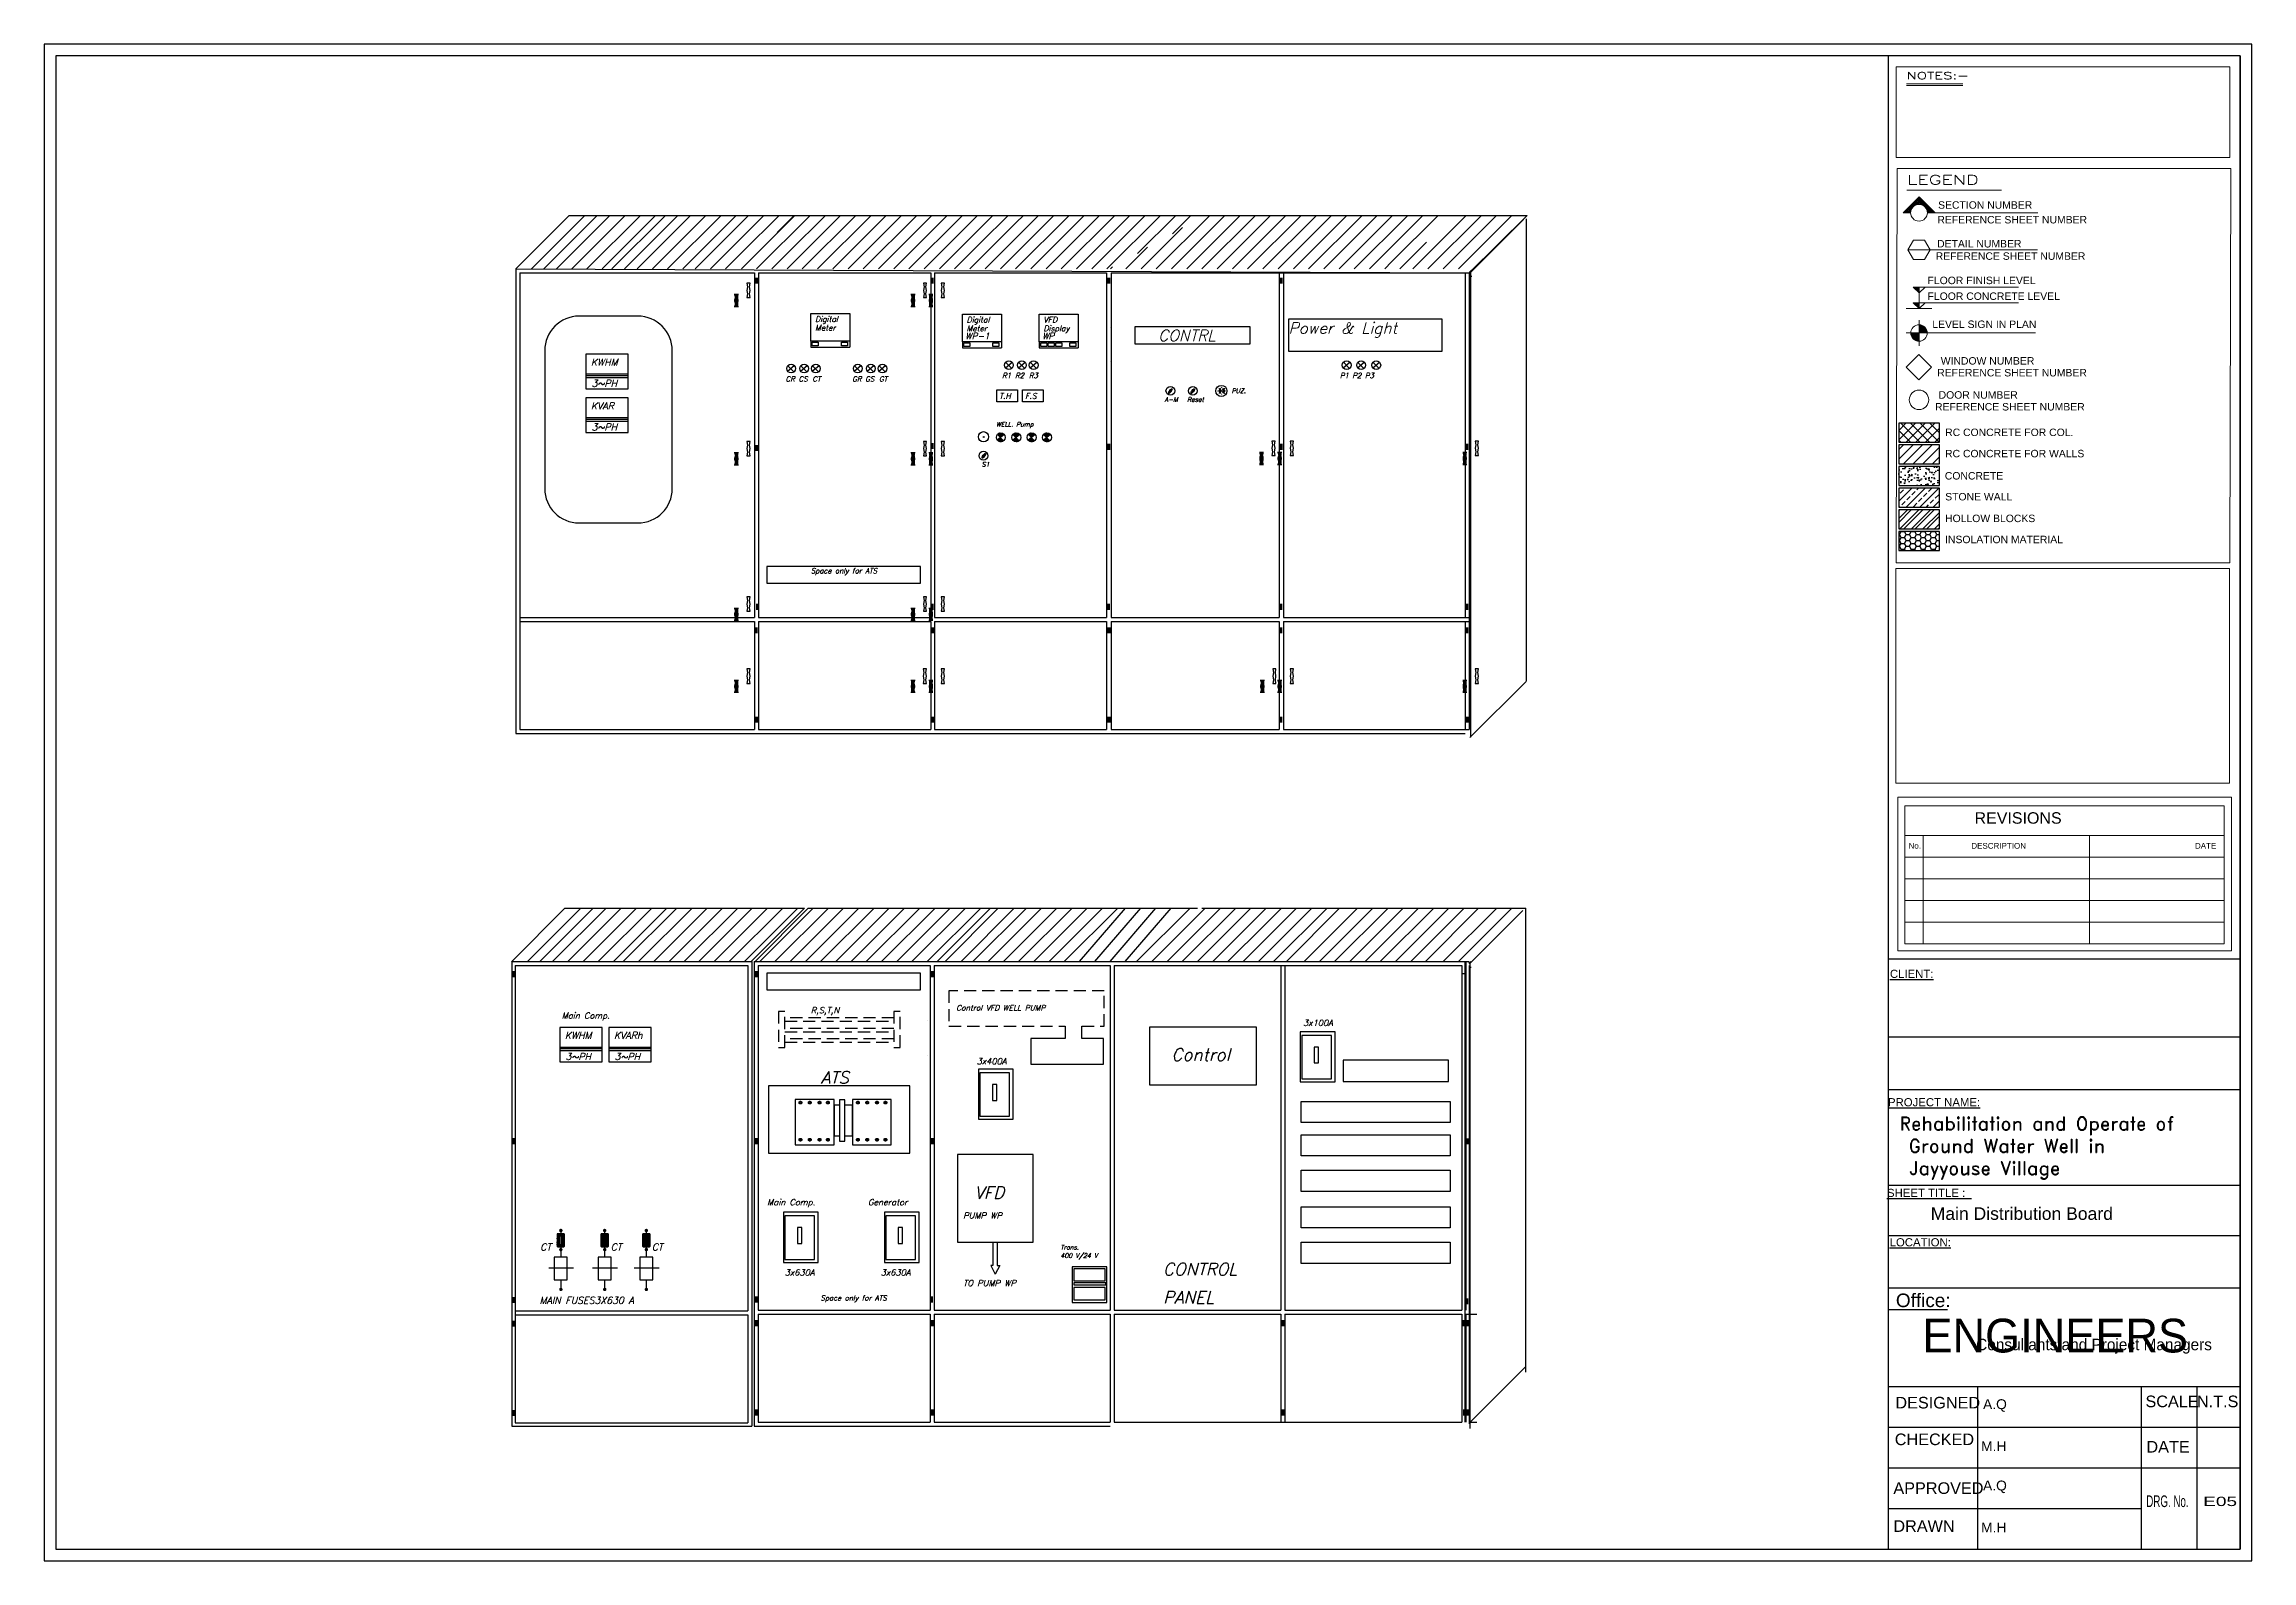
# Model space of a CAD drawing. Header units: inches. Extents: x 191440 to 383551, y 141448 to 284946.
# Drawn here: x 191784 to 191841.5, y 141448.1 to 141487.6 of the extents above; entities that cross this region are included whole.
import ezdxf
from ezdxf.enums import TextEntityAlignment as Align

# ---------------------------------------------------------------- set-up
doc = ezdxf.new("R2010")
doc.units = ezdxf.units.IN
doc.header["$MEASUREMENT"] = 0
doc.linetypes.add('HIDDEN', pattern=[9.525, 6.35, -3.175])
for name, color, linetype in [('BODY', 7, 'Continuous'), ('dim-f', 8, 'Continuous'), ('ELEC', 7, 'Continuous'), ('I - Outline', 60, 'Continuous'), ('MCCWITHPLC', 7, 'Continuous'), ('PG1', 7, 'Continuous'), ('TEXT', 7, 'Continuous'), ('VP', 7, 'Continuous')]:
    doc.layers.add(name, color=color, linetype=linetype)
doc.styles.add('5MM', font='simplex.shx', dxfattribs={"height": 1.25})
doc.styles.add('ITALICT', font='italict')
doc.styles.add('ROMAND10', font='ROMAND.shx', dxfattribs={"height": 0.2})
doc.styles.add('ROMANT', font='ROMAND.SHX')
doc.styles.get("Standard").update_dxf_attribs({"font": 'txt.shx', "height": 0.2})
doc.styles.add('STYLE7', font='swissi.ttf')
pattern_1 = [(45, (191846.457783, 141467.527597), (-0.0051971569, 0.0051971569), [])]
pattern_2 = [(45, (191845.315366, 141467.527597), (-0.0051971569, 0.0051971569), [])]
pattern_3 = [(45, (191847.542318, 141467.527597), (-0.0051971569, 0.0051971569), [])]

msp = doc.modelspace()

# ---------------------------------------------------------------- texts
at = {"color": 7, "style": 'ITALICT'}
for s, p in [('A-M', (191813.18475, 141478.33416)), ('Reset', (191813.77096, 141478.33416)), ('PUZ.', (191814.92665, 141478.56167)), ('WELL. Pump', (191808.79747, 141477.68882)), ('S1', (191808.4185, 141476.64462))]:
    msp.add_text(s, height=0.11783, dxfattribs=at).set_placement(p)
at = {"layer": 'ELEC', "color": 7, "style": 'ITALICT'}
for s, height, p in [('Digital', 0.146299, (191804.07893, 141480.41308)), ('Digital', 0.146299, (191808.02729, 141480.39817)), ('VFD', 0.146299, (191810.02729, 141480.39817)), ('Meter', 0.146299, (191804.07893, 141480.18698)), ('Meter', 0.146299, (191808.02729, 141480.17207)), ('Display', 0.146299, (191810.02729, 141480.17207)), ('CONTRL', 0.292598, (191813.0169, 141479.91205)), ('Power & Light', 0.2925978, (191816.41053, 141480.10817)), ('KWHM', 0.178513, (191798.24229, 141479.27563)), ('3~PH', 0.178513, (191798.25606, 141478.72353)), ('CR', 0.13322, (191803.31307, 141478.86255)), ('CS', 0.13322, (191803.65157, 141478.86255)), ('CT', 0.13322, (191804.00999, 141478.86255)), ('GR', 0.13322, (191805.04892, 141478.86255)), ('GS', 0.13322, (191805.38742, 141478.86255)), ('GT', 0.13322, (191805.74584, 141478.86255)), ('R1', 0.13322, (191808.95048, 141478.95202)), ('R2', 0.13322, (191809.28898, 141478.95202)), ('R3', 0.13322, (191809.6474, 141478.95202)), ('P1 P2 P3', 0.13322, (191817.74737, 141478.95202)), ('KVAR', 0.178513, (191798.24229, 141478.13801)), ('T.H', 0.146299, (191808.87451, 141478.41174)), ('F.S', 0.146299, (191809.54782, 141478.41174)), ('3~PH', 0.178513, (191798.25606, 141477.58591))]:
    msp.add_text(s, height=height, dxfattribs=at).set_placement(p)
at = {"layer": 'ELEC', "color": 242, "true_color": 0xcd2027, "style": 'ITALICT'}
for s, height, p in [('Space only for ATS', 0.1332201, (191803.969, 141473.86544)), ('ATS', 0.315781, (191804.22681, 141460.57854)), ('Generator', 0.15789, (191805.45869, 141457.40825)), ('3x630A', 0.15789, (191805.78626, 141455.57883)), ('Space only for ATS', 0.1332201, (191804.22168, 141454.92692))]:
    msp.add_text(s, height=height, dxfattribs=at).set_placement(p)
at = {"layer": 'ELEC', "style": 'ITALICT'}
for s, height, p in [('Main Comp.', 0.15789, (191797.47961, 141462.26921)), ('R,S,T,N', 0.15789, (191803.96684, 141462.40813)), ('Control VFD WELL PUMP', 0.1421014, (191807.7557, 141462.47894)), ('3x100A', 0.15789, (191816.78626, 141462.07883)), ('KWHM', 0.178513, (191797.56322, 141461.74439)), ('KVARh', 0.178513, (191798.84256, 141461.74439)), ('3~PH', 0.178513, (191797.57698, 141461.1923)), ('3~PH', 0.178513, (191798.85632, 141461.1923)), ('3x400A', 0.15789, (191808.28626, 141461.07883)), ('Control', 0.319728, (191813.36156, 141461.172)), ('Main Comp.', 0.15789, (191802.83006, 141457.40825)), ('VFD ', 0.315781, (191808.22681, 141457.57854)), ('PUMP WP', 0.15789, (191807.93626, 141457.06242)), ('CT', 0.178513, (191796.92128, 141456.23246)), ('CT', 0.178513, (191798.75713, 141456.23246)), ('CT', 0.178513, (191799.82803, 141456.23246)), ('Trans.', 0.118418, (191810.46991, 141456.25441)), ('400 V/24 V', 0.118418, (191810.46991, 141456.0377)), ('CONTROL ', 0.319728, (191813.14014, 141455.5833)), ('3x630A', 0.15789, (191803.28626, 141455.57883)), ('TO PUMP WP', 0.15789, (191807.93626, 141455.30152)), ('MAIN FUSES3X630 A ', 0.1785127, (191796.90195, 141454.84087)), ('PANEL', 0.319728, (191813.14014, 141454.85036))]:
    msp.add_text(s, height=height, dxfattribs=at).set_placement(p)
at = {"layer": 'I - Outline', "color": 7, "style": 'ROMANT', "width": 1.5}
for s, height, p in [('NOTES:-', 0.187366, (191832.50975, 141486.73446)), ('LEGEND', 0.243576, (191832.52371, 141483.99344))]:
    msp.add_text(s, height=height, rotation=0.0010941, dxfattribs=at).set_placement(p)
at = {"layer": 'I - Outline', "color": 8, "lineweight": 0, "style": 'STYLE7'}
for s, height, p in [('SECTION NUMBER', 0.1939171, (191833.32786, 141483.36162)), ('REFERENCE SHEET NUMBER', 0.1939171, (191833.30973, 141482.97841)), ('REFERENCE SHEET NUMBER', 0.1939171, (191833.26651, 141482.03115)), ('DETAIL NUMBER', 0.1939171, (191833.30279, 141482.35252)), ('FLOOR FINISH LEVEL', 0.1939171, (191833.05273, 141481.39746)), ('FLOOR CONCRETE LEVEL', 0.1939171, (191833.05294, 141480.98748)), ('LEVEL SIGN IN PLAN', 0.1939171, (191833.17775, 141480.2561)), ('WINDOW NUMBER', 0.1939171, (191833.39777, 141479.3025)), ('REFERENCE SHEET NUMBER', 0.1939171, (191833.30483, 141478.99396)), ('REFERENCE SHEET NUMBER', 0.1939171, (191833.24901, 141478.10644)), ('DOOR NUMBER', 0.1939171, (191833.34195, 141478.41497)), ('RC CONCRETE FOR COL.', 0.1939171, (191833.51188, 141477.4409)), ('RC CONCRETE FOR WALLS', 0.1939171, (191833.50946, 141476.88781)), ('CONCRETE', 0.193917, (191833.50357, 141476.30906)), ('STONE WALL', 0.193917, (191833.51356, 141475.76458)), ('HOLLOW BLOCKS', 0.1939171, (191833.51029, 141475.19977)), ('INSOLATION MATERIAL', 0.1939171, (191833.5103, 141474.65082)), ('A.Q', 0.257433, (191834.49937, 141452.09822)), ('M.H', 0.257433, (191834.44774, 141451.00407)), ('A.Q', 0.257433, (191834.49941, 141449.98025)), ('M.H', 0.257433, (191834.44778, 141448.88611))]:
    msp.add_text(s, height=height, rotation=0.0010941, dxfattribs=at).set_placement(p)
at = {"layer": 'I - Outline', "color": 4, "style": 'STYLE7'}
for s, height, p in [('REVISIONS', 0.298334, (191834.27701, 141467.3454)), ('No.', 0.149167, (191832.55919, 141466.69666)), ('DESCRIPTION', 0.149167, (191834.19385, 141466.69477)), ('DATE', 0.149167, (191840.01876, 141466.69498)), ('Office:', 0.352995, (191832.22881, 141454.75541)), ('DESIGNED', 0.302446, (191832.21595, 141452.11582)), ('SCALE', 0.302446, (191838.72904, 141452.14887)), ('N.T.S', 0.302446, (191840.07042, 141452.14887)), ('CHECKED', 0.302446, (191832.20021, 141451.16048)), ('DATE', 0.302446, (191838.75465, 141450.96734)), ('APPROVED', 0.302446, (191832.16334, 141449.8897)), ('DRAWN', 0.302446, (191832.16334, 141448.90132))]:
    msp.add_text(s, height=height, rotation=0.0010941, dxfattribs=at).set_placement(p)
for s, height, p in [('%%UCLIENT:', 0.211797, (191832.64144, 141463.32935)), ('%%UPROJECT NAME:', 0.2117967, (191833.2234, 141459.98537)), ('%%USHEET TITLE :  ', 0.2117967, (191833.09883, 141457.62477)), ('%%ULOCATION:', 0.2117967, (191832.86384, 141456.33771))]:
    msp.add_text(s, height=height, rotation=0.0010941, dxfattribs=at).set_placement(p, align=Align.CENTER)
for s, height, width, p, p2 in [('DRG. No.', 0.302446, 0.621053, (191838.75011, 141449.54858), (191839.85302, 141449.5486)), ('E05', 0.241957, 1.556051, (191840.23295, 141449.57444), (191841.11528, 141449.57446))]:
    msp.add_text(s, height=height, rotation=0.0010941, dxfattribs=dict(at, width=width)).set_placement(p, p2, align=Align.FIT)
at = {"layer": 'MCCWITHPLC', "color": 7, "style": 'ITALICT'}
for s, p in [('WP-1', (191807.99641, 141479.96518)), ('WP', (191809.99641, 141479.96518))]:
    msp.add_text(s, height=0.159912, dxfattribs=at).set_placement(p)
at = {"layer": 'VP', "insert": (191832.324, 141459.70944), "char_height": 0.3487507, "width": 20.1403528, "attachment_point": 1, "style": 'ROMAND10'}
msp.add_mtext('Rehabilitation and Operate of\\P Ground Water Well in\\P Jayyouse Village', dxfattribs=at)
at = {"layer": 'VP', "insert": (191835.5087, 141457.02314), "char_height": 0.4446, "width": 658.3725157, "attachment_point": 8}
msp.add_mtext('{\\fArial|b0|i0|c0|p34;\\H0.7351x;Main Distribution Board}', dxfattribs=at)

# ---------------------------------------------------------------- blocks, each defined once
blk = doc.blocks.new('FS')
at = {"const_width": 0.2}
blk.add_lwpolyline([(0, 0.1), (0.5, 0.1)], dxfattribs=at)
blk = doc.blocks.new('*X264')
at = {"color": 0}
for p, q in [((16.5, 20.46875), (16.65625, 20.46875)), ((16.5, 20.4375), (16.8125, 20.4375)), ((16.5, 20.40625), (16.96875, 20.40625)), ((16.5, 20.375), (18.5, 20.375)), ((16.5, 20.34375), (18.5, 20.34375)), ((16.5, 20.3125), (18.5, 20.3125)), ((16.5, 20.28125), (18.5, 20.28125)), ((16.5, 20.25), (18.5, 20.25)), ((16.5, 20.21875), (18.5, 20.21875)), ((16.5, 20.1875), (18.5, 20.1875)), ((16.5, 20.15625), (18.5, 20.15625)), ((16.5, 20.125), (18.5, 20.125)), ((16.5, 20.09375), (16.96875, 20.09375)), ((16.5, 20.0625), (16.8125, 20.0625)), ((16.5, 20.03125), (16.65625, 20.03125)), ((16.625, 20.025), (16.625, 20.475)), ((16.75, 20.05), (16.75, 20.45)), ((16.875, 20.075), (16.875, 20.425)), ((17, 20.1), (17, 20.4)), ((17.03125, 20.40625), (17.96875, 20.40625)), ((17.03125, 20.09375), (17.96875, 20.09375)), ((17.125, 20.075), (17.125, 20.425)), ((17.1875, 20.4375), (17.8125, 20.4375)), ((17.1875, 20.0625), (17.8125, 20.0625)), ((17.25, 20.05), (17.25, 20.45)), ((17.34375, 20.46875), (17.65625, 20.46875)), ((17.34375, 20.03125), (17.65625, 20.03125)), ((17.375, 20.025), (17.375, 20.475)), ((17.5, 20), (17.5, 20.5)), ((17.625, 20.025), (17.625, 20.475)), ((17.75, 20.05), (17.75, 20.45)), ((17.875, 20.075), (17.875, 20.425)), ((18, 20.1), (18, 20.4)), ((18.03125, 20.40625), (18.5, 20.40625)), ((18.03125, 20.09375), (18.5, 20.09375)), ((18.125, 20.075), (18.125, 20.425)), ((18.1875, 20.4375), (18.5, 20.4375)), ((18.1875, 20.0625), (18.5, 20.0625)), ((18.25, 20.05), (18.25, 20.45)), ((18.34375, 20.46875), (18.5, 20.46875)), ((18.34375, 20.03125), (18.5, 20.03125)), ((18.375, 20.025), (18.375, 20.475))]:
    blk.add_line(p, q, dxfattribs=at)
blk = doc.blocks.new('H')
for p, q in [((0.5, 2), (0, 2)), ((0, 2), (0.1, 1.5)), ((0.1, 1.5), (0, 1)), ((0, 1), (0.1, 0.5)), ((0.1, 0.5), (0, 0)), ((0, 0), (0.5, 0)), ((0.4, 1.5), (0.5, 2)), ((0.5, 1), (0.4, 1.5)), ((0.4, 0.5), (0.5, 1)), ((0.5, 0), (0.4, 0.5))]:
    blk.add_line(p, q)
at = {"rotation": 90}
blk.add_blockref('*X264', (20.5, -16.5), dxfattribs=at)
blk = doc.blocks.new('engineers')
at = {"layer": 'dim-f', "char_height": 1.25, "attachment_point": 1, "style": '5MM'}
for s, width, insert in [('\\pt0.5;{\\fGill Sans MT|b0|i0|c0|p34;\\H1.08x;\\C30;\\c2254834;ENGINEERS\\P\\ptz;   \\P\\H0.92593x;  }', 116.5, (16.033, 18.44)), ('{\\fGill Sans MT|b0|i0|c0|p34;\\H1.08x;\\C152;\\c12285479; \\H0.34074x;Consultants and Project Managers}', 11.50217, (17.683, 17.64))]:
    blk.add_mtext_dynamic_manual_height_columns(s, width=width, gutter_width=6.25, heights=[0], dxfattribs=dict(at, insert=insert))

# ---------------------------------------------------------------- hatches: boundary and pattern name
at = {"ltscale": 0.05}
h = msp.add_hatch(dxfattribs=at)
h.set_pattern_fill('ANSI31', color=1, scale=0.058799, style=0)
h.set_pattern_definition(pattern_2)
h.paths.add_polyline_path([(191797.49404, 141456.6086), (191797.49404, 141456.52001), (191797.55284, 141456.52001), (191797.55284, 141456.64976, 0.41421356), (191797.5352, 141456.6674), (191797.37645, 141456.6674, 0.41421356), (191797.35881, 141456.64976), (191797.35881, 141456.52001), (191797.4176, 141456.52001), (191797.4176, 141456.6086)])
h = msp.add_hatch(dxfattribs=at)
h.set_pattern_fill('ANSI31', color=1, scale=0.058799, style=0)
h.set_pattern_definition(pattern_2)
h.paths.add_polyline_path([(191797.49404, 141456.42261), (191797.55284, 141456.42261), (191797.55284, 141456.52001), (191797.49404, 141456.52001)])
h.paths.add_polyline_path([(191797.5352, 141456.32637, 0.41421356), (191797.55284, 141456.344), (191797.55284, 141456.42261), (191797.49404, 141456.42261), (191797.49404, 141456.38516), (191797.4176, 141456.38516), (191797.4176, 141456.42261), (191797.35881, 141456.42261), (191797.35881, 141456.344, 0.41421356), (191797.37645, 141456.32637)])
h.paths.add_polyline_path([(191797.4176, 141456.52001), (191797.35881, 141456.52001), (191797.35881, 141456.42261), (191797.4176, 141456.42261)])
h = msp.add_hatch(dxfattribs=at)
h.set_pattern_fill('ANSI31', color=1, scale=0.058799, style=0)
h.set_pattern_definition(pattern_1)
h.paths.add_polyline_path([(191798.63646, 141456.6086), (191798.63646, 141456.52001), (191798.69526, 141456.52001), (191798.69526, 141456.64976, 0.41421356), (191798.67762, 141456.6674), (191798.51886, 141456.6674, 0.41421356), (191798.50122, 141456.64976), (191798.50122, 141456.52001), (191798.56002, 141456.52001), (191798.56002, 141456.6086)])
h = msp.add_hatch(dxfattribs=at)
h.set_pattern_fill('ANSI31', color=1, scale=0.058799, style=0)
h.set_pattern_definition(pattern_1)
h.paths.add_polyline_path([(191798.63646, 141456.42261), (191798.69526, 141456.42261), (191798.69526, 141456.52001), (191798.63646, 141456.52001)])
h.paths.add_polyline_path([(191798.67762, 141456.32637, 0.41421356), (191798.69526, 141456.344), (191798.69526, 141456.42261), (191798.63646, 141456.42261), (191798.63646, 141456.38516), (191798.56002, 141456.38516), (191798.56002, 141456.42261), (191798.50122, 141456.42261), (191798.50122, 141456.344, 0.41421356), (191798.51886, 141456.32637)])
h.paths.add_polyline_path([(191798.56002, 141456.52001), (191798.50122, 141456.52001), (191798.50122, 141456.42261), (191798.56002, 141456.42261)])
h = msp.add_hatch(dxfattribs=at)
h.set_pattern_fill('ANSI31', color=1, scale=0.058799, style=0)
h.set_pattern_definition(pattern_3)
h.paths.add_polyline_path([(191799.721, 141456.6086), (191799.721, 141456.52001), (191799.77979, 141456.52001), (191799.77979, 141456.64976, 0.41421356), (191799.76215, 141456.6674), (191799.6034, 141456.6674, 0.41421356), (191799.58576, 141456.64976), (191799.58576, 141456.52001), (191799.64456, 141456.52001), (191799.64456, 141456.6086)])
h = msp.add_hatch(dxfattribs=at)
h.set_pattern_fill('ANSI31', color=1, scale=0.058799, style=0)
h.set_pattern_definition(pattern_3)
h.paths.add_polyline_path([(191799.721, 141456.42261), (191799.77979, 141456.42261), (191799.77979, 141456.52001), (191799.721, 141456.52001)])
h.paths.add_polyline_path([(191799.76215, 141456.32637, 0.41421356), (191799.77979, 141456.344), (191799.77979, 141456.42261), (191799.721, 141456.42261), (191799.721, 141456.38516), (191799.64456, 141456.38516), (191799.64456, 141456.42261), (191799.58576, 141456.42261), (191799.58576, 141456.344, 0.41421356), (191799.6034, 141456.32637)])
h.paths.add_polyline_path([(191799.64456, 141456.52001), (191799.58576, 141456.52001), (191799.58576, 141456.42261), (191799.64456, 141456.42261)])
at = {"layer": 'I - Outline'}
h = msp.add_hatch(dxfattribs=at)
h.set_pattern_fill('ANSI37', color=8, scale=1.411978)
h.set_pattern_definition([(45, (190929.97985, 141450.87809), (-0.124802422, 0.124802422), []), (135, (190929.97985, 141450.87809), (-0.124802422, -0.124802422), [])])
h.paths.add_polyline_path([(191833.36352, 141477.77627), (191832.30454, 141477.77627), (191832.30454, 141477.28208), (191833.36352, 141477.28208)])
h = msp.add_hatch(dxfattribs=at)
h.set_pattern_fill('ANSI31', color=8, scale=1.411978)
h.set_pattern_definition([(45, (190929.97985, 141450.87809), (-0.124802422, 0.124802422), [])])
h.paths.add_polyline_path([(191833.36352, 141476.71729), (191833.36352, 141477.21148), (191832.30454, 141477.21148), (191832.30454, 141476.71729)])
h = msp.add_hatch(dxfattribs=at)
h.set_pattern_fill('AR-CONC', color=8, scale=0.042359)
h.set_pattern_definition([(50, (190929.97985, 141450.8781), (0.30382673, -0.026581394), [0.03176951, -0.34946461]), (355, (190929.97985, 141450.8781), (-0.05877416, 0.31862367), [0.02541561, -0.27957169]), (100.451444, (190930.00517, 141450.87587), (0.24505257, 0.29204228), [0.02699993, -0.29699922]), (46.1842, (190929.97985, 141450.9628), (0.45207645, -0.07011289), [0.04765426, -0.52419691]), (96.635635, (190930.01753, 141450.95696), (0.3959167, 0.41263027), [0.04049992, -0.44549908]), (351.184164, (190929.97985, 141450.9628), (0.3959167, 0.41263027), [0.03812341, -0.41935753]), (21, (190930.02221, 141450.94163), (0.25284593, -0.17054673), [0.03176951, -0.34946461]), (326, (190930.0222, 141450.94163), (0.10306678, 0.30716882), [0.02541561, -0.27957169]), (71.451445, (190930.04328, 141450.92742), (0.35591271, 0.13662209), [0.02699993, -0.29699922]), (37.5, (190929.97985, 141450.87809), (0.005150835, 0.141011662), [0, -0.27618294, 0, -0.283807623, 0, -0.28063067]), (7.5, (190929.97985, 141450.87809), (0.111434537, 0.167070224), [0, -0.161812704, 0, -0.269829038, 0, -0.10695735]), (327.5, (190929.88539, 141450.87809), (0.226123696, -0.009554096), [0, -0.105898367, 0, -0.330402904, 0, -0.438419238]), (317.5, (190929.84303, 141450.87809), (0.24703385, 0.042403816), [0, -0.137667877, 0, -0.219421416, 0, -0.3113412])])
h.paths.add_polyline_path([(191833.36352, 141476.64669), (191832.30454, 141476.64669), (191832.30454, 141476.1525), (191833.36352, 141476.1525)])
h = msp.add_hatch(dxfattribs=at)
h.set_pattern_fill('ANSI33', color=8, scale=0.988385)
h.set_pattern_definition([(45, (190929.97985, 141450.8781), (-0.17472339, 0.17472339), []), (45, (190930.15458, 141450.8781), (-0.17472339, 0.17472339), [0.123548094, -0.061774047])])
h.paths.add_polyline_path([(191833.36352, 141476.0819), (191832.30454, 141476.0819), (191832.30454, 141475.58771), (191833.36352, 141475.58771)])
h = msp.add_hatch(dxfattribs=at)
h.set_pattern_fill('ANSI32', color=8, scale=0.564791)
h.set_pattern_definition([(45, (190929.97985, 141450.87809), (-0.149762906, 0.149762906), []), (45, (190930.0797, 141450.87809), (-0.149762906, 0.149762906), [])])
h.paths.add_polyline_path([(191833.36352, 141475.51711), (191832.30454, 141475.51711), (191832.30454, 141475.02292), (191833.36352, 141475.02292)])
h = msp.add_hatch(dxfattribs=at)
h.set_pattern_fill('HONEY', color=8, scale=0.705989)
h.set_pattern_definition([(0, (190929.979854, 141450.87809), (0.132372958, 0.076425563), [0.088248639, -0.176497278]), (120, (190929.979854, 141450.87809), (-0.132372958, 0.076425563), [0.088248639, -0.176497278]), (60, (190929.979854, 141450.87809), (0, 0.152851126), [-0.176497278, 0.088248639])])
h.paths.add_polyline_path([(191833.36352, 141474.95232), (191832.30454, 141474.95232), (191832.30454, 141474.45812), (191833.36352, 141474.45812)])
at = {"layer": 'PG1', "linetype": 'Continuous'}
h = msp.add_hatch(dxfattribs=at)
h.set_pattern_fill('ANSI31', scale=0.023846, angle=-36.8313858, style=0)
h.set_pattern_definition([(8.1686142, (191920.3805164, 141581.727469), (-0.00042353361, 0.002950567877), [])])
edge = h.paths.add_edge_path()
edge.add_ellipse((191813.33255, 141478.61653), major_axis=(-0.04161, -0.05556), ratio=0.31582286, start_angle=0, end_angle=360)
h = msp.add_hatch(dxfattribs=at)
h.set_pattern_fill('ANSI31', scale=0.023846, angle=-36.8313858, style=0)
h.set_pattern_definition([(8.1686142, (191920.9667302, 141581.727469), (-0.00042353361, 0.002950567877), [])])
edge = h.paths.add_edge_path()
edge.add_ellipse((191813.91876, 141478.61653), major_axis=(-0.04161, -0.05556), ratio=0.31582286, start_angle=0, end_angle=360)
h = msp.add_hatch(dxfattribs=at)
h.set_pattern_fill('ANSI31', scale=0.023846, angle=-36.8313858, style=0)
h.set_pattern_definition([(8.1686142, (191915.5202247, 141580.0379345), (-0.00042353361, 0.002950567877), [])])
edge = h.paths.add_edge_path()
edge.add_ellipse((191808.47225, 141476.927), major_axis=(-0.04161, -0.05556), ratio=0.31582286, start_angle=0, end_angle=360)

# ---------------------------------------------------------------- linework, layer by layer
at = {"color": 7, "linetype": 'Continuous'}
for p, q in [((191797.67398, 141483.18732), (191814.24014, 141483.18732)), ((191814.20425, 141483.18732), (191822.62419, 141483.18732)), ((191822.60014, 141483.09968), (191822.60014, 141471.06096)), ((191796.28349, 141481.79475), (191821.11219, 141481.69105)), ((191796.28349, 141481.79475), (191796.28349, 141469.69779)), ((191796.38718, 141481.69105), (191802.50068, 141481.69105)), ((191796.38718, 141481.69105), (191796.38718, 141469.80148)), ((191798.93706, 141481.69105), (191802.50068, 141481.69105)), ((191802.50068, 141481.69105), (191802.50068, 141472.71624)), ((191802.60437, 141481.69105), (191802.60437, 141472.71624)), ((191802.60437, 141481.69105), (191807.08976, 141481.69105)), ((191807.08976, 141481.69105), (191807.08976, 141472.71624)), ((191807.19345, 141481.69105), (191807.19345, 141472.71624)), ((191807.19345, 141481.69105), (191809.82049, 141481.69105)), ((191807.19345, 141481.69105), (191811.66581, 141481.69105)), ((191811.66581, 141481.69105), (191811.66581, 141472.71624)), ((191811.78887, 141481.69105), (191811.78887, 141472.71624)), ((191811.78887, 141481.69105), (191816.26123, 141481.69105)), ((191816.16242, 141481.69105), (191816.16242, 141472.71624)), ((191816.27882, 141481.69105), (191816.27882, 141472.71624)), ((191816.27882, 141481.69105), (191821.11219, 141481.69105)), ((191821.00946, 141481.69105), (191821.00946, 141472.71624)), ((191821.11219, 141481.69105), (191821.11219, 141472.71624)), ((191821.15254, 141481.69231), (191821.15254, 141469.59536)), ((191821.13954, 141481.60342), (191821.13954, 141472.6286)), ((191821.13954, 141481.60342), (191821.18466, 141481.60342)), ((191803.96857, 141480.30364), (191803.96857, 141480.6326)), ((191803.96857, 141480.6326), (191804.9848, 141480.6326)), ((191804.9848, 141480.6326), (191804.9848, 141479.75535)), ((191807.91693, 141480.28872), (191807.91693, 141480.61769)), ((191807.91693, 141480.61769), (191808.93316, 141480.61769)), ((191808.93316, 141480.61769), (191808.93316, 141479.74044)), ((191809.91693, 141480.28872), (191809.91693, 141480.61769)), ((191809.91693, 141480.61769), (191810.93316, 141480.61769)), ((191810.93316, 141480.61769), (191810.93316, 141479.74044)), ((191803.96857, 141479.91292), (191803.96857, 141480.30364)), ((191803.96857, 141479.91292), (191803.96857, 141479.75535)), ((191804.9848, 141479.91292), (191803.96857, 141479.91292)), ((191807.91693, 141479.89801), (191807.91693, 141480.28872)), ((191809.91693, 141479.89801), (191809.91693, 141480.28872)), ((191811.77049, 141480.27932), (191811.77111, 141480.27967)), ((191821.12116, 141480.19169), (191821.12178, 141480.19203)), ((191803.96857, 141479.75535), (191804.9848, 141479.75535)), ((191807.91693, 141479.89801), (191807.91693, 141479.74044)), ((191808.93316, 141479.89801), (191807.91693, 141479.89801)), ((191807.91693, 141479.74044), (191808.93316, 141479.74044)), ((191809.91693, 141479.89801), (191809.91693, 141479.74044)), ((191810.93316, 141479.89801), (191809.91693, 141479.89801)), ((191809.91693, 141479.74044), (191810.93316, 141479.74044)), ((191811.77049, 141479.37035), (191811.77111, 141479.3707)), ((191821.12116, 141479.28272), (191821.12178, 141479.28306)), ((191808.80903, 141478.5325), (191808.80903, 141478.64292)), ((191808.80903, 141478.64292), (191809.34833, 141478.64292)), ((191808.80903, 141478.33256), (191808.80903, 141478.5325)), ((191809.34833, 141478.33256), (191808.80903, 141478.33256)), ((191809.34833, 141478.64292), (191809.34833, 141478.33256)), ((191809.48235, 141478.5325), (191809.48235, 141478.64292)), ((191809.48235, 141478.64292), (191810.02164, 141478.64292)), ((191809.48235, 141478.33256), (191809.48235, 141478.5325)), ((191810.02164, 141478.33256), (191809.48235, 141478.33256)), ((191810.02164, 141478.64292), (191810.02164, 141478.33256)), ((191796.38718, 141472.71624), (191802.50068, 141472.71624)), ((191796.38718, 141472.61255), (191802.50068, 141472.61255)), ((191798.93706, 141472.71624), (191802.50068, 141472.71624)), ((191798.93706, 141472.61255), (191802.50068, 141472.61255)), ((191802.50068, 141472.61255), (191802.50068, 141469.80148)), ((191802.60437, 141472.71624), (191803.17848, 141472.71624)), ((191802.60437, 141472.71624), (191807.08976, 141472.71624)), ((191802.60437, 141472.61255), (191803.17848, 141472.61255)), ((191802.60437, 141472.61255), (191802.60437, 141469.80148)), ((191802.60437, 141472.61255), (191807.08976, 141472.61255)), ((191807.08976, 141472.61255), (191807.08976, 141469.80148)), ((191807.19345, 141472.71624), (191809.82049, 141472.71624)), ((191807.19345, 141472.71624), (191811.66581, 141472.71624)), ((191807.19345, 141472.61255), (191809.82049, 141472.61255)), ((191807.19345, 141472.61255), (191811.66581, 141472.61255)), ((191807.19345, 141472.61255), (191807.19345, 141469.80148)), ((191811.66581, 141472.61255), (191811.66581, 141469.80148)), ((191811.78887, 141472.71624), (191816.16242, 141472.71624)), ((191811.78887, 141472.61255), (191816.16242, 141472.61255)), ((191811.78887, 141472.61255), (191811.78887, 141469.80148)), ((191816.16242, 141472.61255), (191816.16242, 141469.80148)), ((191816.27882, 141472.71624), (191821.11219, 141472.71624)), ((191816.27882, 141472.61255), (191821.11367, 141472.61255)), ((191816.27882, 141472.61255), (191816.27882, 141469.80148)), ((191821.00946, 141472.61255), (191821.00946, 141469.80148)), ((191821.11219, 141472.71624), (191821.11367, 141469.80148)), ((191796.28349, 141469.69779), (191821.00946, 141469.69779)), ((191796.38718, 141469.80148), (191802.50068, 141469.80148)), ((191802.60437, 141469.80148), (191807.08976, 141469.80148)), ((191804.63464, 141469.69779), (191811.77111, 141469.69779)), ((191804.70976, 141469.69779), (191821.00946, 141469.69779)), ((191807.19345, 141469.80148), (191809.82049, 141469.80148)), ((191807.19345, 141469.80148), (191811.66581, 141469.80148)), ((191809.29257, 141469.69779), (191821.00946, 141469.69779)), ((191811.78887, 141469.80148), (191816.16242, 141469.80148)), ((191816.27882, 141469.80148), (191821.11367, 141469.80148)), ((191822.58264, 141465.14543), (191822.58264, 141453.06346)), ((191821.12204, 141463.60592), (191821.12204, 141454.6311)), ((191821.12204, 141463.60592), (191821.16716, 141463.60592)), ((191821.13504, 141463.69481), (191821.13504, 141451.59786)), ((191821.10366, 141462.19419), (191821.10428, 141462.19453)), ((191821.10553, 141462.19242), (191821.10616, 141462.19276)), ((191821.10366, 141461.28522), (191821.10428, 141461.28556)), ((191821.10553, 141461.28345), (191821.10616, 141461.28379))]:
    msp.add_line(p, q, dxfattribs=at)
at = {"linetype": 'Continuous'}
for p, q in [((191797.56358, 141465.14543), (191803.80354, 141465.14543)), ((191803.90193, 141465.14543), (191805.07632, 141465.14543)), ((191805.07632, 141465.14543), (191814.03506, 141465.14543)), ((191814.15136, 141465.14543), (191822.58866, 141465.14543)), ((191796.18248, 141463.75286), (191802.4318, 141463.75286)), ((191796.18248, 141463.75286), (191796.18248, 141451.65704)), ((191796.26865, 141463.64917), (191796.26865, 141451.74488)), ((191796.2691, 141463.64917), (191802.3265, 141463.64917)), ((191802.3265, 141463.64917), (191802.3265, 141454.65964)), ((191802.4318, 141463.75286), (191802.4318, 141451.65704)), ((191802.49098, 141463.75286), (191802.49098, 141451.65591)), ((191802.49098, 141463.75286), (191811.76141, 141463.75286)), ((191802.59467, 141463.64917), (191802.59467, 141454.67435)), ((191802.59467, 141463.64917), (191807.08006, 141463.64917)), ((191807.08006, 141463.64917), (191807.08006, 141454.67435)), ((191807.18375, 141463.64917), (191807.18375, 141454.67435)), ((191807.18375, 141463.64917), (191809.81079, 141463.64917)), ((191807.18375, 141463.64917), (191811.76141, 141463.64917)), ((191811.76141, 141463.75286), (191821.02594, 141463.75286)), ((191811.76141, 141463.64917), (191811.76141, 141454.67435)), ((191811.8651, 141463.64917), (191811.8651, 141454.67435)), ((191811.8651, 141463.64917), (191820.92225, 141463.64917)), ((191816.21273, 141463.64917), (191816.21273, 141454.67435)), ((191816.31642, 141463.64917), (191816.31642, 141454.67435)), ((191820.92225, 141463.64917), (191820.92225, 141454.67435)), ((191821.00557, 141463.75286), (191821.00557, 141451.7596)), ((191821.00557, 141463.75286), (191821.11086, 141463.75286)), ((191821.02594, 141463.75286), (191821.02594, 141454.67435)), ((191821.11086, 141463.64917), (191821.11086, 141454.65964)), ((191821.11086, 141463.63446), (191821.11086, 141451.7596)), ((191802.43117, 141462.22273), (191802.4318, 141462.22307)), ((191807.01884, 141462.22273), (191807.01946, 141462.22307)), ((191811.76079, 141462.23744), (191811.76141, 141462.23778)), ((191802.43117, 141461.31375), (191802.4318, 141461.3141)), ((191807.01884, 141461.31375), (191807.01946, 141461.3141)), ((191811.76079, 141461.32847), (191811.76141, 141461.32881)), ((191821.11024, 141461.32847), (191821.11086, 141461.32881)), ((191796.26865, 141454.65964), (191802.3265, 141454.65964)), ((191796.37279, 141454.65964), (191798.99983, 141454.65964)), ((191802.59467, 141454.67435), (191803.16878, 141454.67435)), ((191802.59467, 141454.67435), (191807.08006, 141454.67435)), ((191807.18375, 141454.67435), (191809.81079, 141454.67435)), ((191807.18375, 141454.67435), (191811.76141, 141454.67435)), ((191811.8651, 141454.67435), (191812.24383, 141454.67435)), ((191811.8651, 141454.67435), (191816.21273, 141454.67435)), ((191816.31642, 141454.67435), (191820.92225, 141454.67435)), ((191796.26865, 141454.55595), (191802.3265, 141454.55595)), ((191796.37279, 141454.55595), (191798.99983, 141454.55595)), ((191802.3265, 141454.55595), (191802.3265, 141451.74488)), ((191802.59467, 141454.57066), (191803.16878, 141454.57066)), ((191802.59467, 141454.57066), (191802.59467, 141451.7596)), ((191802.59467, 141454.57066), (191807.08006, 141454.57066)), ((191807.08006, 141454.57066), (191807.08006, 141451.7596)), ((191807.18375, 141454.57066), (191809.81079, 141454.57066)), ((191807.18375, 141454.57066), (191811.76775, 141454.57066)), ((191807.18375, 141454.57066), (191807.18375, 141451.7596)), ((191811.76775, 141454.57066), (191811.76775, 141451.7596)), ((191811.8651, 141454.57066), (191812.24383, 141454.57066)), ((191811.8651, 141454.57066), (191811.8651, 141451.7596)), ((191811.8651, 141454.57066), (191816.21273, 141454.57066)), ((191816.21273, 141454.57066), (191816.21273, 141451.7596)), ((191816.31642, 141454.57066), (191820.92225, 141454.57066)), ((191816.31642, 141454.57066), (191816.31642, 141451.7596)), ((191820.92225, 141454.57066), (191820.92225, 141451.7596)), ((191821.00557, 141454.57066), (191821.31797, 141454.57066)), ((191821.02594, 141454.57066), (191821.02594, 141451.7596)), ((191821.11086, 141454.55595), (191821.11086, 141451.74488)), ((191796.26865, 141451.74488), (191802.3265, 141451.74488)), ((191796.37279, 141451.74488), (191798.99983, 141451.74488)), ((191802.59467, 141451.7596), (191807.08006, 141451.7596)), ((191807.18375, 141451.7596), (191809.81079, 141451.7596)), ((191807.18375, 141451.7596), (191811.76775, 141451.7596)), ((191811.8651, 141451.7596), (191820.92225, 141451.7596)), ((191821.11086, 141451.7596), (191821.31797, 141451.7596)), ((191796.18248, 141451.65704), (191802.4318, 141451.65704)), ((191802.49098, 141451.65591), (191811.76141, 141451.65591))]:
    msp.add_line(p, q, dxfattribs=at)
for p, q in [((191807.07861, 141463.44569), (191807.15955, 141463.44569)), ((191820.92081, 141463.44569), (191821.00174, 141463.44569))]:
    msp.add_line(p, q)
at = {"ltscale": 0.05}
for p, q in [((191808.71267, 141456.44769), (191808.71267, 141455.83531)), ((191808.81811, 141456.44769), (191808.81811, 141455.83531)), ((191808.71267, 141455.83531), (191808.65263, 141455.83531)), ((191808.65263, 141455.83531), (191808.77139, 141455.61597)), ((191808.89016, 141455.83531), (191808.77139, 141455.61597)), ((191808.81811, 141455.83531), (191808.89016, 141455.83531))]:
    msp.add_line(p, q, dxfattribs=at)
msp.add_lwpolyline([(191841.5, 141487.64733), (191784, 141487.64733), (191784, 141448.14733), (191841.5, 141448.14733), (191841.5, 141487.64733)])
msp.add_lwpolyline([(191841.2, 141487.34733), (191784.3, 141487.34733), (191784.3, 141448.44733), (191841.2, 141448.44733)], close=True)
at = {"color": 7, "linetype": 'Continuous'}
for points in [[(191816.40898, 141479.65063), (191820.40898, 141479.65063), (191820.40898, 141480.48389), (191816.40898, 141480.48389)], [(191812.40898, 141479.83973), (191815.40898, 141479.83973), (191815.40898, 141480.28778), (191812.40898, 141480.28778)]]:
    msp.add_lwpolyline(points, close=True, dxfattribs=at)
at = {"linetype": 'HIDDEN', "ltscale": 0.05}
for points in [[(191811.02996, 141462.06861), (191811.60919, 141462.06861), (191811.60919, 141462.9954), (191807.5663, 141462.9954), (191807.5663, 141462.06861), (191810.58952, 141462.06861)], [(191806.13262, 141462.2904), (191803.29158, 141462.2904)], [(191803.29158, 141462.19995), (191806.13262, 141462.19995)], [(191806.13262, 141462.01372), (191803.29158, 141462.01372)], [(191803.29158, 141461.92326), (191806.13262, 141461.92326)], [(191806.13262, 141461.74451), (191803.29158, 141461.74451)], [(191803.29158, 141461.65406), (191806.13262, 141461.65406)]]:
    msp.add_lwpolyline(points, dxfattribs=at)
for points in [[(191803.29158, 141462.45571), (191803.12698, 141462.45571), (191803.12698, 141461.52096), (191803.29158, 141461.52096)], [(191806.29722, 141462.45571), (191806.13262, 141462.45571), (191806.13262, 141461.52096), (191806.29722, 141461.52096)]]:
    msp.add_lwpolyline(points, close=True, dxfattribs=at)
at = {"ltscale": 0.05}
for points in [[(191810.58952, 141461.74778), (191809.69506, 141461.74778), (191809.69506, 141461.08102), (191811.59426, 141461.08102), (191811.59426, 141461.74778), (191811.02996, 141461.74778)], [(191810.58952, 141462.06861), (191810.58952, 141461.74778)], [(191811.02996, 141461.74778), (191811.02996, 141462.06861)]]:
    msp.add_lwpolyline(points, dxfattribs=at)
for points in [[(191816.71616, 141460.62029), (191817.62083, 141460.62029), (191817.62083, 141461.92408), (191816.71616, 141461.92408)], [(191817.5285, 141461.82791), (191816.75627, 141461.82791), (191816.75627, 141460.69871), (191817.5285, 141460.69871)], [(191817.07803, 141461.11323), (191817.19244, 141461.11323), (191817.19244, 141461.52775), (191817.07803, 141461.52775)], [(191808.33409, 141459.64674), (191809.23876, 141459.64674), (191809.23876, 141460.95053), (191808.33409, 141460.95053)], [(191809.14643, 141460.85436), (191808.37421, 141460.85436), (191808.37421, 141459.72516), (191809.14643, 141459.72516)], [(191808.69597, 141460.13968), (191808.81037, 141460.13968), (191808.81037, 141460.5542), (191808.69597, 141460.5542)], [(191809.75616, 141458.72932), (191807.78663, 141458.72932), (191807.78663, 141456.44769), (191809.75616, 141456.44769)], [(191803.25502, 141455.9213), (191804.15969, 141455.9213), (191804.15969, 141457.2251), (191803.25502, 141457.2251)], [(191804.06736, 141457.12893), (191803.29513, 141457.12893), (191803.29513, 141455.99973), (191804.06736, 141455.99973)], [(191803.61689, 141456.41424), (191803.7313, 141456.41424), (191803.7313, 141456.82876), (191803.61689, 141456.82876)], [(191811.68053, 141455.80078), (191810.77371, 141455.80078), (191810.77371, 141454.87505), (191811.68053, 141454.87505)], [(191810.81613, 141455.43824), (191811.63781, 141455.43824), (191811.63781, 141455.75634), (191810.81613, 141455.75634)], [(191810.81613, 141455.33678), (191811.64938, 141455.33678), (191811.64938, 141455.38922), (191810.81613, 141455.38922)], [(191810.81613, 141454.94927), (191811.63781, 141454.94927), (191811.63781, 141455.26737), (191810.81613, 141455.26737)]]:
    msp.add_lwpolyline(points, close=True, dxfattribs=at)
at = {"color": 7, "ltscale": 0.05, "true_color": 0xffffff}
for points in [[(191817.83738, 141460.62701), (191820.57962, 141460.62701), (191820.57962, 141461.18962), (191817.83738, 141461.18962)], [(191816.74049, 141460.10767), (191820.62292, 141460.10767), (191820.62292, 141459.55948), (191816.74049, 141459.55948)], [(191816.74049, 141459.24211), (191820.62292, 141459.24211), (191820.62292, 141458.69393), (191816.74049, 141458.69393)], [(191816.74049, 141458.31885), (191820.62292, 141458.31885), (191820.62292, 141457.77066), (191816.74049, 141457.77066)], [(191816.74049, 141457.36673), (191820.62292, 141457.36673), (191820.62292, 141456.81855), (191816.74049, 141456.81855)], [(191816.74049, 141456.44347), (191820.62292, 141456.44347), (191820.62292, 141455.89528), (191816.74049, 141455.89528)]]:
    msp.add_lwpolyline(points, close=True, dxfattribs=at)
at = {"color": 242, "linetype": 'HIDDEN', "true_color": 0xcd2027}
for points in [[(191802.86585, 141458.76782), (191806.55021, 141458.76782), (191806.55021, 141460.51748), (191802.86585, 141460.51748)], [(191803.56323, 141458.98356), (191804.5731, 141458.98356), (191804.5731, 141460.16118), (191803.56323, 141460.16118)], [(191804.85583, 141460.15016), (191804.7185, 141460.15016), (191804.7185, 141459.07546), (191804.85583, 141459.07546)], [(191805.04998, 141458.98356), (191806.05985, 141458.98356), (191806.05985, 141460.16118), (191805.04998, 141460.16118)], [(191805.88365, 141455.9213), (191806.78832, 141455.9213), (191806.78832, 141457.2251), (191805.88365, 141457.2251)], [(191806.69599, 141457.12893), (191805.92376, 141457.12893), (191805.92376, 141455.99973), (191806.69599, 141455.99973)], [(191806.24552, 141456.41424), (191806.35993, 141456.41424), (191806.35993, 141456.82876), (191806.24552, 141456.82876)]]:
    msp.add_lwpolyline(points, close=True, dxfattribs=at)
for points in [[(191804.7185, 141460.01125), (191804.5731, 141460.01125), (191804.5731, 141459.2145), (191804.7185, 141459.2145)], [(191804.85583, 141459.2145), (191805.04998, 141459.2145), (191805.04998, 141460.01125), (191804.85583, 141460.01125)]]:
    msp.add_lwpolyline(points, dxfattribs=at)
at = {"color": 1, "ltscale": 0.05}
for points in [[(191797.55284, 141456.64976, 0.41421356), (191797.5352, 141456.6674), (191797.37645, 141456.6674, 0.41421356), (191797.35881, 141456.64976), (191797.35881, 141456.344, 0.41421356), (191797.37645, 141456.32637), (191797.5352, 141456.32637, 0.41421356), (191797.55284, 141456.344)], [(191798.69526, 141456.64976, 0.41421356), (191798.67762, 141456.6674), (191798.51886, 141456.6674, 0.41421356), (191798.50122, 141456.64976), (191798.50122, 141456.344, 0.41421356), (191798.51886, 141456.32637), (191798.67762, 141456.32637, 0.41421356), (191798.69526, 141456.344)], [(191799.77979, 141456.64976, 0.41421356), (191799.76215, 141456.6674), (191799.6034, 141456.6674, 0.41421356), (191799.58576, 141456.64976), (191799.58576, 141456.344, 0.41421356), (191799.6034, 141456.32637), (191799.76215, 141456.32637, 0.41421356), (191799.77979, 141456.344)]]:
    msp.add_lwpolyline(points, format="xyb", close=True, dxfattribs=at)
at = {"const_width": 0.04438}
for points in [[(191797.43524, 141456.751, 1), (191797.47962, 141456.751, 1)], [(191798.57765, 141456.751, 1), (191798.62204, 141456.751, 1)], [(191799.66219, 141456.751, 1), (191799.70657, 141456.751, 1)], [(191797.43524, 141456.2524, 1), (191797.47962, 141456.2524, 1)], [(191797.43524, 141456.2524, 1), (191797.47962, 141456.2524, 1)], [(191798.57765, 141456.2524, 1), (191798.62204, 141456.2524, 1)], [(191798.57765, 141456.2524, 1), (191798.62204, 141456.2524, 1)], [(191799.66219, 141456.2524, 1), (191799.70657, 141456.2524, 1)], [(191799.66219, 141456.2524, 1), (191799.70657, 141456.2524, 1)], [(191797.43605, 141455.21619, 1), (191797.48044, 141455.21619, 1)], [(191797.43605, 141455.21619, 1), (191797.48044, 141455.21619, 1)], [(191798.57847, 141455.21619, 1), (191798.62285, 141455.21619, 1)], [(191798.57847, 141455.21619, 1), (191798.62285, 141455.21619, 1)], [(191799.66301, 141455.21619, 1), (191799.70739, 141455.21619, 1)], [(191799.66301, 141455.21619, 1), (191799.70739, 141455.21619, 1)]]:
    msp.add_lwpolyline(points, format="xyb", close=True, dxfattribs=at)
at = {"color": 1, "ltscale": 0.05}
for points in [[(191797.49404, 141456.6086), (191797.4176, 141456.6086), (191797.4176, 141456.38516), (191797.49404, 141456.38516)], [(191798.63646, 141456.6086), (191798.56002, 141456.6086), (191798.56002, 141456.38516), (191798.63646, 141456.38516)], [(191799.721, 141456.6086), (191799.64456, 141456.6086), (191799.64456, 141456.38516), (191799.721, 141456.38516)]]:
    msp.add_lwpolyline(points, close=True, dxfattribs=at)
at = {"color": 1, "ltscale": 0.05, "const_width": 0.03396}
for points in [[(191797.45828, 141456.06125), (191797.45828, 141456.79034)], [(191798.6007, 141456.06125), (191798.6007, 141456.79034)], [(191799.68524, 141456.06125), (191799.68524, 141456.79034)], [(191797.45828, 141455.18499), (191797.45828, 141455.46456)], [(191798.6007, 141455.18499), (191798.6007, 141455.46456)], [(191799.68524, 141455.18499), (191799.68524, 141455.46456)]]:
    msp.add_lwpolyline(points, dxfattribs=at)
at = {"color": 175, "ltscale": 0.05, "true_color": 0x4554a5, "const_width": 0.03396}
for points in [[(191797.79402, 141455.77017), (191797.13753, 141455.77017)], [(191798.93644, 141455.77017), (191798.27995, 141455.77017)], [(191800.02098, 141455.77017), (191799.36448, 141455.77017)]]:
    msp.add_lwpolyline(points, dxfattribs=at)
at = {"color": 175, "ltscale": 0.05, "true_color": 0x4554a5}
for points in [[(191797.62424, 141456.05314), (191797.28468, 141456.05314), (191797.28468, 141455.46456), (191797.62424, 141455.46456)], [(191798.76666, 141456.05314), (191798.42709, 141456.05314), (191798.42709, 141455.46456), (191798.76666, 141455.46456)], [(191799.85119, 141456.05314), (191799.51163, 141456.05314), (191799.51163, 141455.46456), (191799.85119, 141455.46456)]]:
    msp.add_lwpolyline(points, close=True, dxfattribs=at)
at = {"linetype": 'HIDDEN'}
for centre, radius in [((191803.69773, 141460.08137), 0.03567), ((191803.69773, 141460.08137), 0.03567), ((191803.69688, 141460.08269), 0.02431), ((191803.94032, 141460.08137), 0.03567), ((191803.94032, 141460.08137), 0.03567), ((191803.93948, 141460.08269), 0.02431), ((191804.19586, 141460.08137), 0.03567), ((191804.19586, 141460.08137), 0.03567), ((191804.19502, 141460.08269), 0.02431), ((191804.41444, 141460.08137), 0.03567), ((191804.41444, 141460.08137), 0.03567), ((191804.41359, 141460.08269), 0.02431), ((191805.19412, 141460.08137), 0.03567), ((191805.19412, 141460.08137), 0.03567), ((191805.19328, 141460.08269), 0.02431), ((191805.43671, 141460.08137), 0.03567), ((191805.43671, 141460.08137), 0.03567), ((191805.43587, 141460.08269), 0.02431), ((191805.69225, 141460.08137), 0.03567), ((191805.69225, 141460.08137), 0.03567), ((191805.69141, 141460.08269), 0.02431), ((191805.91083, 141460.08137), 0.03567), ((191805.91083, 141460.08137), 0.03567), ((191805.90999, 141460.08269), 0.02431), ((191803.69773, 141459.11513), 0.03567), ((191803.69773, 141459.11513), 0.03567), ((191803.69688, 141459.11646), 0.02431), ((191803.94032, 141459.11513), 0.03567), ((191803.94032, 141459.11513), 0.03567), ((191803.93948, 141459.11646), 0.02431), ((191804.19586, 141459.11513), 0.03567), ((191804.19586, 141459.11513), 0.03567), ((191804.19502, 141459.11646), 0.02431), ((191804.41444, 141459.11513), 0.03567), ((191804.41444, 141459.11513), 0.03567), ((191804.41359, 141459.11646), 0.02431), ((191805.19412, 141459.11513), 0.03567), ((191805.19412, 141459.11513), 0.03567), ((191805.19328, 141459.11646), 0.02431), ((191805.43671, 141459.11513), 0.03567), ((191805.43671, 141459.11513), 0.03567), ((191805.43587, 141459.11646), 0.02431), ((191805.69225, 141459.11513), 0.03567), ((191805.69225, 141459.11513), 0.03567), ((191805.69141, 141459.11646), 0.02431), ((191805.91083, 141459.11513), 0.03567), ((191805.91083, 141459.11513), 0.03567), ((191805.90999, 141459.11646), 0.02431)]:
    msp.add_circle(centre, radius, dxfattribs=at)
for centre, start, end in [((191797.45743, 141456.2524), 0, 180), ((191797.45743, 141456.2524), 180, 0), ((191798.59984, 141456.2524), 0, 180), ((191798.59984, 141456.2524), 180, 0), ((191799.68438, 141456.2524), 0, 180), ((191799.68438, 141456.2524), 180, 0), ((191797.45825, 141455.21619), 0, 180), ((191797.45825, 141455.21619), 180, 0), ((191798.60066, 141455.21619), 0, 180), ((191798.60066, 141455.21619), 180, 0), ((191799.6852, 141455.21619), 0, 180), ((191799.6852, 141455.21619), 180, 0)]:
    msp.add_arc(centre, 0.02219, start, end)
at = {"layer": 'BODY', "color": 7, "linetype": 'Continuous'}
for p, q in [((191796.28141, 141481.79475), (191797.67398, 141483.18732)), ((191796.68896, 141481.79475), (191798.08153, 141483.18732)), ((191797.01161, 141481.79475), (191798.40418, 141483.18732)), ((191797.34275, 141481.79475), (191798.73532, 141483.18732)), ((191797.7395, 141481.79475), (191799.13207, 141483.18732)), ((191798.13625, 141481.79475), (191799.52883, 141483.18732)), ((191798.53301, 141481.79475), (191799.92558, 141483.18732)), ((191798.7897, 141481.79475), (191800.18227, 141483.18732)), ((191799.11235, 141481.79475), (191800.50492, 141483.18732)), ((191799.44348, 141481.79475), (191800.83606, 141483.18732)), ((191799.84024, 141481.79475), (191801.23281, 141483.18732)), ((191800.23699, 141481.79475), (191801.62956, 141483.18732)), ((191800.63374, 141481.79475), (191802.02632, 141483.18732)), ((191800.9553, 141481.79475), (191802.34787, 141483.18732)), ((191801.35205, 141481.79475), (191802.74462, 141483.18732)), ((191802.15999, 141481.79475), (191803.55256, 141483.18732)), ((191802.18413, 141482.23007), (191803.14138, 141483.18732)), ((191802.55674, 141481.79475), (191803.94931, 141483.18732)), ((191803.09415, 141482.74334), (191803.53813, 141483.18732)), ((191803.38882, 141482.23007), (191804.34607, 141483.18732)), ((191803.747, 141481.79475), (191805.13957, 141483.18732)), ((191804.14375, 141481.79475), (191805.53633, 141483.18732)), ((191804.29884, 141482.74334), (191804.74282, 141483.18732)), ((191804.54051, 141481.79475), (191805.93308, 141483.18732)), ((191804.93726, 141481.79475), (191806.32983, 141483.18732)), ((191805.33401, 141481.79475), (191806.72659, 141483.18732)), ((191805.73077, 141481.79475), (191807.12334, 141483.18732)), ((191806.12752, 141481.79475), (191807.52009, 141483.18732)), ((191806.52427, 141481.79475), (191807.91685, 141483.18732)), ((191806.92103, 141481.79475), (191808.3136, 141483.18732)), ((191807.49773, 141481.97469), (191808.71035, 141483.18732)), ((191808.11129, 141481.79475), (191809.31776, 141483.00122)), ((191808.40774, 141482.48796), (191809.10711, 141483.18732)), ((191808.50804, 141481.79475), (191809.90061, 141483.18732)), ((191808.90479, 141481.79475), (191810.29737, 141483.18732)), ((191809.30155, 141481.79475), (191810.69412, 141483.18732)), ((191809.31776, 141483.00122), (191809.50386, 141483.18732)), ((191809.6983, 141481.79475), (191811.09087, 141483.18732)), ((191810.09505, 141481.79475), (191811.48763, 141483.18732)), ((191810.49181, 141481.79475), (191811.88438, 141483.18732)), ((191810.88856, 141481.79475), (191812.28113, 141483.18732)), ((191811.28531, 141481.79475), (191812.67788, 141483.18732)), ((191811.68206, 141481.79475), (191813.07464, 141483.18732)), ((191812.47689, 141482.19281), (191813.47139, 141483.18732)), ((191812.56799, 141481.79475), (191813.64532, 141482.87208)), ((191812.96474, 141481.79475), (191814.35732, 141483.18732)), ((191813.3615, 141481.79475), (191814.75407, 141483.18732)), ((191813.38691, 141482.70608), (191813.86814, 141483.18732)), ((191813.75825, 141481.79475), (191815.15082, 141483.18732)), ((191814.155, 141481.79475), (191815.54758, 141483.18732)), ((191814.98708, 141482.23007), (191815.94433, 141483.18732)), ((191815.34526, 141481.79475), (191816.73784, 141483.18732)), ((191815.74202, 141481.79475), (191817.13459, 141483.18732)), ((191815.8971, 141482.74334), (191816.34108, 141483.18732)), ((191816.13877, 141481.79475), (191817.53134, 141483.18732)), ((191816.53552, 141481.79475), (191817.9281, 141483.18732)), ((191816.93228, 141481.79475), (191818.32485, 141483.18732)), ((191817.32903, 141481.79475), (191818.7216, 141483.18732)), ((191817.72578, 141481.79475), (191819.11836, 141483.18732)), ((191818.12254, 141481.79475), (191819.51511, 141483.18732)), ((191818.51929, 141481.79475), (191819.91186, 141483.18732)), ((191819.09599, 141481.97469), (191820.30862, 141483.18732)), ((191819.6446, 141481.79475), (191821.03718, 141483.18732)), ((191820.04136, 141481.79475), (191821.43393, 141483.18732)), ((191820.43811, 141481.79475), (191821.83068, 141483.18732)), ((191820.83486, 141481.79475), (191822.22744, 141483.18732)), ((191821.11219, 141481.69105), (191822.62419, 141483.18732)), ((191821.83455, 141482.38553), (191822.53391, 141483.08489)), ((191801.7488, 141481.79475), (191802.18413, 141482.23007)), ((191802.95349, 141481.79475), (191803.38882, 141482.23007)), ((191803.35025, 141481.79475), (191804.29884, 141482.74334)), ((191807.71453, 141481.79475), (191808.40774, 141482.48796)), ((191812.17124, 141481.79475), (191812.7353, 141482.35881)), ((191814.55176, 141481.79475), (191814.98708, 141482.23007)), ((191814.94851, 141481.79475), (191815.8971, 141482.74334)), ((191819.3128, 141481.79475), (191820.00601, 141482.48796)), ((191821.14134, 141481.69231), (191821.83455, 141482.38553)), ((191807.31778, 141481.79475), (191807.49773, 141481.97469)), ((191811.77449, 141481.79475), (191811.82528, 141481.84554)), ((191818.91604, 141481.79475), (191819.09599, 141481.97469)), ((191821.12516, 141481.70711), (191821.17596, 141481.75791)), ((191809.03633, 141479.21889), (191809.21189, 141479.36509)), ((191809.04086, 141479.36178), (191809.20218, 141479.20057)), ((191809.37474, 141479.21889), (191809.5503, 141479.36509)), ((191809.38317, 141479.35788), (191809.54059, 141479.20057)), ((191809.67948, 141479.21889), (191809.85504, 141479.36509)), ((191809.68401, 141479.36178), (191809.84533, 141479.20057)), ((191817.83322, 141479.21889), (191818.00878, 141479.36509)), ((191817.83775, 141479.36178), (191817.99907, 141479.20057)), ((191818.20772, 141479.21889), (191818.38329, 141479.36509)), ((191818.21616, 141479.35788), (191818.37357, 141479.20057)), ((191818.60413, 141479.21889), (191818.77969, 141479.36509)), ((191818.60866, 141479.36178), (191818.76998, 141479.20057)), ((191798.10611, 141478.9695), (191799.20993, 141478.9695)), ((191798.1111, 141479.05742), (191799.21491, 141479.05742)), ((191798.11115, 141479.01754), (191799.21497, 141479.01754)), ((191803.36265, 141479.12941), (191803.53821, 141479.27562)), ((191803.36718, 141479.27231), (191803.5285, 141479.1111)), ((191803.70106, 141479.12941), (191803.87662, 141479.27562)), ((191803.70949, 141479.26841), (191803.86691, 141479.1111)), ((191804.0058, 141479.12941), (191804.18136, 141479.27562)), ((191804.01033, 141479.27231), (191804.17165, 141479.1111)), ((191805.0985, 141479.12941), (191805.27406, 141479.27562)), ((191805.10303, 141479.27231), (191805.26435, 141479.1111)), ((191805.43691, 141479.12941), (191805.61247, 141479.27562)), ((191805.44534, 141479.26841), (191805.60276, 141479.1111)), ((191805.74165, 141479.12941), (191805.91721, 141479.27562)), ((191805.74618, 141479.27231), (191805.9075, 141479.1111)), ((191798.10611, 141477.83188), (191799.20993, 141477.83188)), ((191798.1111, 141477.9198), (191799.21491, 141477.9198)), ((191798.11115, 141477.87992), (191799.21497, 141477.87992)), ((191808.82361, 141477.3385), (191808.99918, 141477.4847)), ((191808.82814, 141477.4814), (191808.98946, 141477.32019)), ((191808.83015, 141477.33056), (191808.90459, 141477.405)), ((191808.835, 141477.32549), (191808.90955, 141477.40004)), ((191808.83514, 141477.47441), (191808.87494, 141477.51421)), ((191808.8401, 141477.46945), (191808.88916, 141477.51852)), ((191808.84016, 141477.32073), (191808.91452, 141477.39509)), ((191808.84506, 141477.46449), (191808.90122, 141477.52065)), ((191808.84562, 141477.31628), (191808.91948, 141477.39013)), ((191808.85002, 141477.45954), (191808.91194, 141477.52146)), ((191808.8514, 141477.31213), (191808.92444, 141477.38517)), ((191808.85498, 141477.45458), (191808.92172, 141477.52131)), ((191808.8575, 141477.30831), (191808.9294, 141477.38021)), ((191808.85994, 141477.44962), (191808.93075, 141477.52043)), ((191808.86394, 141477.30483), (191808.93436, 141477.37525)), ((191808.8649, 141477.44466), (191808.93919, 141477.51894)), ((191808.86987, 141477.43971), (191808.9471, 141477.51694)), ((191808.87073, 141477.30171), (191808.93932, 141477.3703)), ((191808.87483, 141477.43475), (191808.95457, 141477.51449)), ((191808.87791, 141477.29896), (191808.94428, 141477.36534)), ((191808.87979, 141477.42979), (191808.96162, 141477.51163)), ((191808.88475, 141477.42483), (191808.96831, 141477.50839)), ((191808.8855, 141477.29664), (191808.94924, 141477.36038)), ((191808.88971, 141477.41987), (191808.97464, 141477.5048)), ((191808.89357, 141477.29479), (191808.9542, 141477.35542)), ((191808.89467, 141477.41492), (191808.98064, 141477.50088)), ((191808.89963, 141477.40996), (191808.98632, 141477.49665)), ((191808.90217, 141477.29347), (191808.95917, 141477.35047)), ((191808.91019, 141477.4106), (191808.99169, 141477.4921)), ((191808.91142, 141477.2928), (191808.96413, 141477.34551)), ((191808.92145, 141477.29291), (191808.96909, 141477.34055)), ((191808.93252, 141477.29407), (191808.97405, 141477.33559)), ((191808.94511, 141477.29674), (191808.97901, 141477.33063)), ((191808.96035, 141477.30206), (191808.98397, 141477.32568)), ((191808.9695, 141477.45999), (191808.99676, 141477.48724)), ((191808.98404, 141477.31583), (191808.98893, 141477.32072)), ((191809.22935, 141477.3385), (191809.40491, 141477.4847)), ((191809.23082, 141477.33658), (191809.24964, 141477.35539)), ((191809.23388, 141477.4814), (191809.3952, 141477.32019)), ((191809.23533, 141477.47995), (191809.25817, 141477.50279)), ((191809.23534, 141477.33117), (191809.30895, 141477.40479)), ((191809.24015, 141477.32607), (191809.31471, 141477.40063)), ((191809.24029, 141477.47499), (191809.27878, 141477.51348)), ((191809.24525, 141477.47003), (191809.29337, 141477.51815)), ((191809.24528, 141477.32127), (191809.31967, 141477.39567)), ((191809.25021, 141477.46508), (191809.30562, 141477.52048)), ((191809.2507, 141477.31678), (191809.32463, 141477.39071)), ((191809.25518, 141477.46012), (191809.31647, 141477.52142)), ((191809.25644, 141477.3126), (191809.32959, 141477.38575)), ((191809.26014, 141477.45516), (191809.32635, 141477.52137)), ((191809.2625, 141477.30875), (191809.33455, 141477.3808)), ((191809.2651, 141477.4502), (191809.33546, 141477.52057)), ((191809.2689, 141477.30522), (191809.33951, 141477.37584)), ((191809.27006, 141477.44525), (191809.34396, 141477.51915)), ((191809.27502, 141477.44029), (191809.35193, 141477.5172)), ((191809.27565, 141477.30205), (191809.34448, 141477.37088)), ((191809.27998, 141477.43533), (191809.35945, 141477.5148)), ((191809.28278, 141477.29926), (191809.34944, 141477.36592)), ((191809.28494, 141477.43037), (191809.36655, 141477.51198)), ((191809.2899, 141477.42542), (191809.37328, 141477.50879)), ((191809.29032, 141477.29689), (191809.3544, 141477.36096)), ((191809.29486, 141477.42046), (191809.37965, 141477.50524)), ((191809.29833, 141477.29498), (191809.35936, 141477.35601)), ((191809.29983, 141477.4155), (191809.38569, 141477.50136)), ((191809.30479, 141477.41054), (191809.39141, 141477.49716)), ((191809.30687, 141477.2936), (191809.36432, 141477.35105)), ((191809.30975, 141477.40558), (191809.39681, 141477.49265)), ((191809.31603, 141477.29284), (191809.36928, 141477.34609)), ((191809.32596, 141477.29285), (191809.37424, 141477.34113)), ((191809.33689, 141477.29387), (191809.3792, 141477.33618)), ((191809.34927, 141477.29632), (191809.38416, 141477.33122)), ((191809.36408, 141477.30122), (191809.38913, 141477.32626)), ((191809.36826, 141477.45418), (191809.40191, 141477.48783)), ((191809.38561, 141477.31283), (191809.39409, 141477.3213)), ((191809.62948, 141477.3385), (191809.80504, 141477.4847)), ((191809.63217, 141477.33505), (191809.66617, 141477.36905)), ((191809.63401, 141477.4814), (191809.79533, 141477.32019)), ((191809.63676, 141477.32973), (191809.71125, 141477.40421)), ((191809.63683, 141477.47858), (191809.66525, 141477.507)), ((191809.64167, 141477.32471), (191809.71621, 141477.39926)), ((191809.64179, 141477.47362), (191809.68327, 141477.51511)), ((191809.64675, 141477.46866), (191809.69706, 141477.51897)), ((191809.64687, 141477.32), (191809.72117, 141477.3943)), ((191809.65171, 141477.46371), (191809.70887, 141477.52086)), ((191809.65239, 141477.3156), (191809.72613, 141477.38934)), ((191809.65667, 141477.45875), (191809.71942, 141477.52149)), ((191809.65821, 141477.31151), (191809.73109, 141477.38438)), ((191809.66164, 141477.45379), (191809.72906, 141477.52122)), ((191809.66437, 141477.30774), (191809.73605, 141477.37942)), ((191809.6666, 141477.44883), (191809.738, 141477.52023)), ((191809.67086, 141477.30431), (191809.74101, 141477.37447)), ((191809.67156, 141477.44388), (191809.74634, 141477.51866)), ((191809.67652, 141477.43892), (191809.75418, 141477.51658)), ((191809.67771, 141477.30124), (191809.74597, 141477.36951)), ((191809.68148, 141477.43396), (191809.76158, 141477.51406)), ((191809.68495, 141477.29857), (191809.75094, 141477.36455)), ((191809.68644, 141477.429), (191809.76857, 141477.51114)), ((191809.6914, 141477.42404), (191809.7752, 141477.50784)), ((191809.69262, 141477.29631), (191809.7559, 141477.35959)), ((191809.69636, 141477.41909), (191809.78148, 141477.5042)), ((191809.70076, 141477.29454), (191809.76086, 141477.35464)), ((191809.70132, 141477.41413), (191809.78743, 141477.50023)), ((191809.70629, 141477.40917), (191809.79306, 141477.49594)), ((191809.70946, 141477.29332), (191809.76582, 141477.34968)), ((191809.71882, 141477.29276), (191809.77078, 141477.34472)), ((191809.72548, 141477.41844), (191809.79838, 141477.49135)), ((191809.729, 141477.29302), (191809.77574, 141477.33976)), ((191809.74027, 141477.29437), (191809.7807, 141477.33481)), ((191809.75317, 141477.29736), (191809.78566, 141477.32985)), ((191809.76907, 141477.30333), (191809.79062, 141477.32489)), ((191809.78479, 141477.46784), (191809.8034, 141477.48645)), ((191810.02786, 141477.3385), (191810.20342, 141477.4847)), ((191810.03054, 141477.33505), (191810.06454, 141477.36905)), ((191810.03239, 141477.4814), (191810.19371, 141477.32019)), ((191810.03514, 141477.32973), (191810.10962, 141477.40421)), ((191810.03521, 141477.47858), (191810.06363, 141477.507)), ((191810.04004, 141477.32471), (191810.11458, 141477.39926)), ((191810.04017, 141477.47362), (191810.08165, 141477.51511)), ((191810.04513, 141477.46866), (191810.09544, 141477.51897)), ((191810.04525, 141477.32), (191810.11955, 141477.3943)), ((191810.05009, 141477.46371), (191810.10724, 141477.52086)), ((191810.05076, 141477.3156), (191810.12451, 141477.38934)), ((191810.05505, 141477.45875), (191810.11779, 141477.52149)), ((191810.05659, 141477.31151), (191810.12947, 141477.38438)), ((191810.06001, 141477.45379), (191810.12744, 141477.52122)), ((191810.06274, 141477.30774), (191810.13443, 141477.37942)), ((191810.06497, 141477.44883), (191810.13637, 141477.52023)), ((191810.06923, 141477.30431), (191810.13939, 141477.37447)), ((191810.06993, 141477.44388), (191810.14472, 141477.51866)), ((191810.0749, 141477.43892), (191810.15256, 141477.51658)), ((191810.07609, 141477.30124), (191810.14435, 141477.36951)), ((191810.07986, 141477.43396), (191810.15996, 141477.51406)), ((191810.08333, 141477.29857), (191810.14931, 141477.36455)), ((191810.08482, 141477.429), (191810.16695, 141477.51114)), ((191810.08978, 141477.42404), (191810.17358, 141477.50784)), ((191810.09099, 141477.29631), (191810.15427, 141477.35959)), ((191810.09474, 141477.41909), (191810.17985, 141477.5042)), ((191810.09914, 141477.29454), (191810.15923, 141477.35464)), ((191810.0997, 141477.41413), (191810.1858, 141477.50023)), ((191810.10466, 141477.40917), (191810.19143, 141477.49594)), ((191810.10784, 141477.29332), (191810.1642, 141477.34968)), ((191810.11719, 141477.29276), (191810.16916, 141477.34472)), ((191810.12385, 141477.41844), (191810.19676, 141477.49135)), ((191810.12737, 141477.29302), (191810.17412, 141477.33976)), ((191810.13865, 141477.29437), (191810.17908, 141477.33481)), ((191810.15155, 141477.29736), (191810.18404, 141477.32985)), ((191810.16744, 141477.30333), (191810.189, 141477.32489)), ((191810.18317, 141477.46784), (191810.20177, 141477.48645)), ((191821.13366, 141469.58786), (191822.59675, 141471.05095)), ((191821.81705, 141464.38803), (191822.51641, 141465.08739)), ((191821.12384, 141463.69481), (191821.81705, 141464.38803)), ((191821.10766, 141463.70961), (191821.15846, 141463.76041)), ((191821.10866, 141451.72786), (191822.57175, 141453.19095))]:
    msp.add_line(p, q, dxfattribs=at)
at = {"layer": 'BODY', "linetype": 'Continuous'}
for p, q in [((191796.16995, 141463.75181), (191797.56358, 141465.14543)), ((191796.58795, 141463.75286), (191797.98053, 141465.14543)), ((191796.9106, 141463.75286), (191798.30317, 141465.14543)), ((191797.24174, 141463.75286), (191798.63431, 141465.14543)), ((191797.63849, 141463.75286), (191799.03107, 141465.14543)), ((191798.03525, 141463.75286), (191799.42782, 141465.14543)), ((191798.432, 141463.75286), (191799.82457, 141465.14543)), ((191798.82875, 141463.75286), (191800.22132, 141465.14543)), ((191799.08417, 141463.75286), (191800.47674, 141465.14543)), ((191799.48092, 141463.75286), (191800.87349, 141465.14543)), ((191799.87767, 141463.75286), (191801.27024, 141465.14543)), ((191800.27442, 141463.75286), (191801.667, 141465.14543)), ((191800.67118, 141463.75286), (191802.06375, 141465.14543)), ((191801.05078, 141463.75286), (191802.44335, 141465.14543)), ((191801.44753, 141463.75286), (191802.84011, 141465.14543)), ((191801.84429, 141463.75286), (191803.23686, 141465.14543)), ((191802.23902, 141463.75286), (191803.6316, 141465.14543)), ((191802.24104, 141463.75286), (191803.63361, 141465.14543)), ((191802.40991, 141463.75181), (191803.80354, 141465.14543)), ((191802.50831, 141463.75181), (191803.90193, 141465.14543)), ((191802.63578, 141463.75286), (191804.02835, 141465.14543)), ((191802.63779, 141463.75286), (191804.03037, 141465.14543)), ((191803.03253, 141463.75286), (191804.4251, 141465.14543)), ((191803.82604, 141463.75286), (191805.21861, 141465.14543)), ((191804.22279, 141463.75286), (191805.61536, 141465.14543)), ((191804.37787, 141464.70145), (191804.82186, 141465.14543)), ((191804.61954, 141463.75286), (191806.01212, 141465.14543)), ((191805.0163, 141463.75286), (191806.40887, 141465.14543)), ((191805.41305, 141463.75286), (191806.80562, 141465.14543)), ((191805.8098, 141463.75286), (191807.20238, 141465.14543)), ((191806.20656, 141463.75286), (191807.59913, 141465.14543)), ((191806.60331, 141463.75286), (191807.99588, 141465.14543)), ((191807.00006, 141463.75286), (191808.39264, 141465.14543)), ((191807.25365, 141463.75181), (191808.64727, 141465.14543)), ((191807.45638, 141463.75181), (191808.85001, 141465.14543)), ((191807.87113, 141463.75181), (191809.26475, 141465.14543)), ((191808.19032, 141463.75286), (191809.5829, 141465.14543)), ((191808.58708, 141463.75286), (191809.97965, 141465.14543)), ((191808.98383, 141463.75286), (191810.3764, 141465.14543)), ((191809.38058, 141463.75286), (191810.77316, 141465.14543)), ((191809.77734, 141463.75286), (191811.16991, 141465.14543)), ((191810.17409, 141463.75286), (191811.56666, 141465.14543)), ((191810.57084, 141463.75286), (191811.96341, 141465.14543)), ((191810.96759, 141463.75286), (191812.16478, 141465.14543)), ((191811.36435, 141463.75286), (191812.56154, 141465.14543)), ((191811.7611, 141463.75286), (191812.95829, 141465.14543)), ((191812.15785, 141463.75286), (191813.35504, 141465.14543)), ((191812.45164, 141463.75286), (191813.84422, 141465.14543)), ((191812.8484, 141463.75286), (191814.24097, 141465.14543)), ((191813.24515, 141463.75286), (191814.63772, 141465.14543)), ((191813.6419, 141463.75286), (191815.03448, 141465.14543)), ((191814.03866, 141463.75286), (191815.43123, 141465.14543)), ((191814.43541, 141463.75286), (191815.82798, 141465.14543)), ((191815.22892, 141463.75286), (191816.62149, 141465.14543)), ((191815.62567, 141463.75286), (191817.01824, 141465.14543)), ((191815.78075, 141464.70145), (191816.22474, 141465.14543)), ((191816.02242, 141463.75286), (191817.415, 141465.14543)), ((191816.3457, 141463.75181), (191817.73932, 141465.14543)), ((191816.81593, 141463.75286), (191818.2085, 141465.14543)), ((191817.21268, 141463.75286), (191818.60526, 141465.14543)), ((191817.60944, 141463.75286), (191819.00201, 141465.14543)), ((191818.00619, 141463.75286), (191819.39876, 141465.14543)), ((191818.40294, 141463.75286), (191819.79552, 141465.14543)), ((191818.7997, 141463.75286), (191820.19227, 141465.14543)), ((191819.19645, 141463.75286), (191820.58902, 141465.14543)), ((191819.5932, 141463.75286), (191820.98577, 141465.14543)), ((191819.96567, 141463.75181), (191821.3593, 141465.14543)), ((191820.43933, 141463.75286), (191821.83191, 141465.14543)), ((191820.83609, 141463.75286), (191822.22866, 141465.14543)), ((191803.42928, 141463.75286), (191804.37787, 141464.70145)), ((191814.83216, 141463.75286), (191815.78075, 141464.70145)), ((191797.43202, 141461.52619), (191798.53584, 141461.52619)), ((191798.71136, 141461.52619), (191799.81518, 141461.52619)), ((191797.42704, 141461.43827), (191798.53086, 141461.43827)), ((191797.43207, 141461.48631), (191798.53589, 141461.48631)), ((191798.70638, 141461.43827), (191799.8102, 141461.43827)), ((191798.71141, 141461.48631), (191799.81523, 141461.48631))]:
    msp.add_line(p, q, dxfattribs=at)
at = {"layer": 'BODY', "color": 7, "linetype": 'Continuous'}
msp.add_lwpolyline([(191800.35896, 141479.66591, 0.41421356), (191799.46121, 141480.56366), (191797.93503, 141480.56366, 0.41421356), (191797.03728, 141479.66591), (191797.03728, 141476.07491, 0.41421356), (191797.93503, 141475.17716), (191799.46121, 141475.17716, 0.41421356), (191800.35896, 141476.07491)], format="xyb", close=True, dxfattribs=at)
for points in [[(191799.20993, 141479.57216), (191798.10611, 141479.57216), (191798.10611, 141478.67134), (191799.20993, 141478.67134)], [(191799.20993, 141478.43454), (191798.10611, 141478.43454), (191798.10611, 141477.53372), (191799.20993, 141477.53372)]]:
    msp.add_lwpolyline(points, close=True, dxfattribs=at)
at = {"layer": 'BODY', "color": 7}
for points in [[(191804.00688, 141479.88216), (191804.16371, 141479.88216), (191804.16371, 141479.78817), (191804.00688, 141479.78817)], [(191804.76365, 141479.88216), (191804.92048, 141479.88216), (191804.92048, 141479.78817), (191804.76365, 141479.78817)], [(191807.95524, 141479.86725), (191808.11207, 141479.86725), (191808.11207, 141479.77326), (191807.95524, 141479.77326)], [(191808.71202, 141479.86725), (191808.86885, 141479.86725), (191808.86885, 141479.77326), (191808.71202, 141479.77326)], [(191809.95524, 141479.86725), (191810.11207, 141479.86725), (191810.11207, 141479.77326), (191809.95524, 141479.77326)], [(191810.14657, 141479.86725), (191810.3034, 141479.86725), (191810.3034, 141479.77326), (191810.14657, 141479.77326)], [(191810.34732, 141479.86725), (191810.50415, 141479.86725), (191810.50415, 141479.77326), (191810.34732, 141479.77326)], [(191810.71202, 141479.86725), (191810.86885, 141479.86725), (191810.86885, 141479.77326), (191810.71202, 141479.77326)]]:
    msp.add_lwpolyline(points, close=True, dxfattribs=at)
for points, const_width in [([(191814.56027, 141478.61736, 1), (191814.5803, 141478.61736, 1)], 0.01335), ([(191814.59366, 141478.67936, 1), (191814.61369, 141478.67936, 1)], 0.01335), ([(191814.59366, 141478.55536, 1), (191814.61369, 141478.55536, 1)], 0.01335), ([(191814.65137, 141478.61879, 1), (191814.67998, 141478.61879, 1)], 0.01908), ([(191814.65566, 141478.70321, 1), (191814.67569, 141478.70321, 1)], 0.01335), ([(191814.65566, 141478.53151, 1), (191814.67569, 141478.53151, 1)], 0.01335), ([(191814.73674, 141478.67936, 1), (191814.75677, 141478.67936, 1)], 0.01335), ([(191814.73674, 141478.55536, 1), (191814.75677, 141478.55536, 1)], 0.01335), ([(191814.75104, 141478.61736, 1), (191814.77107, 141478.61736, 1)], 0.01335)]:
    msp.add_lwpolyline(points, format="xyb", close=True, dxfattribs=dict(at, const_width=const_width))
at = {"layer": 'BODY', "linetype": 'Continuous'}
for points in [[(191798.53086, 141462.04093), (191797.42704, 141462.04093), (191797.42704, 141461.14011), (191798.53086, 141461.14011)], [(191799.8102, 141462.04093), (191798.70638, 141462.04093), (191798.70638, 141461.14011), (191799.8102, 141461.14011)]]:
    msp.add_lwpolyline(points, close=True, dxfattribs=at)
at = {"layer": 'BODY', "color": 7, "linetype": 'Continuous'}
for centre, radius in [((191809.12784, 141479.28751), 0.11438), ((191809.46625, 141479.28751), 0.11438), ((191809.77099, 141479.28751), 0.11438), ((191817.92473, 141479.28751), 0.11438), ((191818.29924, 141479.28751), 0.11438), ((191818.69564, 141479.28751), 0.11438), ((191803.45416, 141479.19804), 0.11438), ((191803.79257, 141479.19804), 0.11438), ((191804.09731, 141479.19804), 0.11438), ((191805.19001, 141479.19804), 0.11438), ((191805.52842, 141479.19804), 0.11438), ((191805.83316, 141479.19804), 0.11438), ((191814.66171, 141478.61547), 0.14584), ((191813.33291, 141478.61845), 0.11438), ((191813.91913, 141478.61845), 0.11438), ((191808.46351, 141476.92892), 0.11438), ((191808.91513, 141477.40712), 0.11438), ((191809.32086, 141477.40712), 0.11438), ((191809.72099, 141477.40712), 0.11438), ((191810.11937, 141477.40712), 0.11438)]:
    msp.add_circle(centre, radius, dxfattribs=at)
at = {"layer": 'BODY', "color": 7}
for centre, radius, start, end in [((191814.66229, 141478.61549), 0.06389, 108.6751017, 246.7436782), ((191814.66229, 141478.61549), 0.05436, 108.6751017, 246.7436782), ((191814.66229, 141478.61549), 0.04482, 108.6751017, 246.7436782), ((191814.66229, 141478.61549), 0.03528, 108.6751017, 246.7436782), ((191814.6786, 141478.61549), 0.03528, 293.2563218, 71.3248983), ((191814.6786, 141478.61549), 0.04482, 293.2563218, 71.3248983), ((191814.6786, 141478.61549), 0.05436, 293.2563218, 71.3248983), ((191814.6786, 141478.61549), 0.06389, 293.2563218, 71.3248983)]:
    msp.add_arc(centre, radius, start, end, dxfattribs=at)
at = {"layer": 'I - Outline', "color": 7}
for p, q in [((191832.03641, 141448.44733), (191832.03701, 141487.3472)), ((191841.2, 141487.34733), (191841.2, 141448.44733)), ((191841.20679, 141463.81901), (191832.03594, 141463.81888)), ((191841.19029, 141461.78595), (191832.03733, 141461.78582)), ((191832.03671, 141460.42269), (191841.20768, 141460.42282)), ((191832.03671, 141460.42269), (191841.20768, 141460.42282)), ((191841.19999, 141457.92637), (191832.03654, 141457.92647)), ((191832.03628, 141456.61951), (191841.20698, 141456.61964)), ((191841.20716, 141455.2492), (191832.03631, 141455.24907)), ((191832.03642, 141452.68542), (191841.20712, 141452.68555)), ((191834.35191, 141452.68545), (191834.35199, 141448.44733)), ((191838.61313, 141452.68549), (191838.61321, 141448.44733)), ((191840.07042, 141452.68553), (191840.0705, 141448.44733)), ((191832.03644, 141451.62644), (191841.20713, 141451.62657)), ((191832.03645, 141450.56746), (191841.20715, 141450.56758)), ((191832.03646, 141449.50847), (191838.61319, 141449.5086))]:
    msp.add_line(p, q, dxfattribs=at)
at = {"layer": 'I - Outline', "color": 8, "lineweight": 0}
for p, q in [((191832.23677, 141484.69491), (191832.23701, 141487.05349)), ((191832.23701, 141487.05349), (191840.92893, 141487.05361)), ((191840.92893, 141487.05361), (191840.92869, 141484.69503)), ((191832.5064, 141486.61783), (191833.96943, 141486.61786)), ((191832.5064, 141486.56967), (191833.96943, 141486.5697)), ((191840.92869, 141484.69503), (191832.23677, 141484.69491)), ((191832.23696, 141474.1422), (191832.26511, 141484.41251)), ((191832.26511, 141484.41251), (191840.95703, 141484.41263)), ((191840.95703, 141484.41263), (191840.92888, 141474.14232)), ((191832.51633, 141483.84778), (191834.9791, 141483.84783)), ((191832.61494, 141483.28575), (191832.53302, 141483.36768)), ((191832.53713, 141483.25702), (191832.63744, 141483.35734)), ((191832.62354, 141483.3239), (191832.55639, 141483.39105)), ((191832.63724, 141483.35695), (191832.57976, 141483.41442)), ((191832.65508, 141483.38585), (191832.60313, 141483.4378)), ((191832.67661, 141483.41106), (191832.62651, 141483.46117)), ((191832.7017, 141483.43272), (191832.64988, 141483.48454)), ((191832.73047, 141483.4507), (191832.67325, 141483.50792)), ((191832.76336, 141483.46456), (191832.69662, 141483.53129)), ((191832.80131, 141483.47335), (191832.71999, 141483.55466)), ((191832.73114, 141483.45104), (191832.83146, 141483.55136)), ((191832.80001, 141483.47317), (191832.83146, 141483.50462)), ((191832.90571, 141483.46244), (191832.83146, 141483.53669)), ((191832.84648, 141483.47493), (191832.83146, 141483.48995)), ((191832.88826, 141483.46793), (191832.96282, 141483.54249)), ((191832.9226, 141483.45552), (191832.98619, 141483.51912)), ((191832.9526, 141483.43878), (191833.00957, 141483.49575)), ((191832.97882, 141483.41825), (191833.03294, 141483.47238)), ((191833.00147, 141483.39416), (191833.05631, 141483.449)), ((191833.0205, 141483.36644), (191833.07969, 141483.42563)), ((191833.03558, 141483.33477), (191833.10306, 141483.40226)), ((191833.04593, 141483.29838), (191833.12643, 141483.37889)), ((191833.05133, 141483.25703), (191833.14981, 141483.35552)), ((191832.61304, 141483.25702), (191832.42236, 141483.25702)), ((191832.45669, 141483.25702), (191832.43953, 141483.27418)), ((191832.50344, 141483.25702), (191832.4629, 141483.29756)), ((191832.55018, 141483.25702), (191832.48627, 141483.32093)), ((191832.59693, 141483.25702), (191832.50964, 141483.3443)), ((191832.58387, 141483.25702), (191832.61532, 141483.28847)), ((191833.11113, 141483.25703), (191833.03687, 141483.33129)), ((191833.06438, 141483.25703), (191833.04936, 141483.27205)), ((191835.92372, 141483.25709), (191833.04988, 141483.25703)), ((191833.09807, 141483.25703), (191833.17318, 141483.33214)), ((191833.14482, 141483.25703), (191833.19655, 141483.30877)), ((191833.19156, 141483.25703), (191833.21993, 141483.2854)), ((191833.23831, 141483.25704), (191833.2433, 141483.26203)), ((191832.68562, 141482.54222), (191832.53976, 141482.28958)), ((191835.91453, 141482.28965), (191832.53976, 141482.28958)), ((191832.53976, 141482.28958), (191832.68563, 141482.03695)), ((191832.97734, 141482.54223), (191832.68562, 141482.54222)), ((191833.1232, 141482.28959), (191832.97734, 141482.54223)), ((191832.97735, 141482.03695), (191833.1232, 141482.28959)), ((191832.68563, 141482.03695), (191832.97735, 141482.03695)), ((191832.67513, 141481.32145), (191835.42356, 141481.3215)), ((191832.8315, 141481.17141), (191832.67513, 141481.32145)), ((191832.68249, 141481.31439), (191832.68955, 141481.32145)), ((191832.69044, 141481.30676), (191832.70514, 141481.32145)), ((191832.6984, 141481.29913), (191832.72072, 141481.32145)), ((191832.70635, 141481.2915), (191832.7363, 141481.32145)), ((191832.7143, 141481.28387), (191832.75188, 141481.32145)), ((191832.72225, 141481.27624), (191832.76746, 141481.32145)), ((191832.7302, 141481.26861), (191832.78305, 141481.32145)), ((191832.73815, 141481.26098), (191832.79863, 141481.32145)), ((191832.74611, 141481.25335), (191832.81421, 141481.32145)), ((191832.75406, 141481.24572), (191832.82979, 141481.32145)), ((191832.76201, 141481.23809), (191832.8315, 141481.30758)), ((191832.76996, 141481.23046), (191832.8315, 141481.292)), ((191832.77791, 141481.22283), (191832.8315, 141481.27642)), ((191832.78587, 141481.2152), (191832.8315, 141481.26083)), ((191832.79382, 141481.20757), (191832.8315, 141481.24525)), ((191832.80177, 141481.19994), (191832.8315, 141481.22967)), ((191832.80972, 141481.19231), (191832.8315, 141481.21409)), ((191832.81767, 141481.18468), (191832.8315, 141481.19851)), ((191832.82563, 141481.17705), (191832.8315, 141481.18293)), ((191832.8315, 141481.17141), (191832.98787, 141481.32146)), ((191832.8315, 141481.32145), (191832.83151, 141480.75986)), ((191832.50045, 141480.75986), (191833.16257, 141480.75987)), ((191832.67514, 141480.9099), (191835.42357, 141480.90995)), ((191832.83151, 141480.75986), (191832.67514, 141480.9099)), ((191832.67922, 141480.90598), (191832.68314, 141480.9099)), ((191832.68717, 141480.89835), (191832.69872, 141480.9099)), ((191832.69513, 141480.89072), (191832.71431, 141480.9099)), ((191832.70308, 141480.88309), (191832.72989, 141480.9099)), ((191832.71103, 141480.87546), (191832.74547, 141480.9099)), ((191832.71898, 141480.86783), (191832.76105, 141480.9099)), ((191832.72693, 141480.8602), (191832.77663, 141480.9099)), ((191832.73489, 141480.85257), (191832.79221, 141480.9099)), ((191832.74284, 141480.84494), (191832.8078, 141480.9099)), ((191832.75079, 141480.83731), (191832.82338, 141480.9099)), ((191832.75874, 141480.82968), (191832.83151, 141480.90245)), ((191832.76669, 141480.82205), (191832.83151, 141480.88687)), ((191832.77465, 141480.81442), (191832.83151, 141480.87129)), ((191832.7826, 141480.80679), (191832.83151, 141480.85571)), ((191832.79055, 141480.79916), (191832.83151, 141480.84013)), ((191832.7985, 141480.79153), (191832.83151, 141480.82454)), ((191832.80645, 141480.7839), (191832.83151, 141480.80896)), ((191832.81441, 141480.77627), (191832.83151, 141480.79338)), ((191832.82236, 141480.76864), (191832.83151, 141480.7778)), ((191832.83031, 141480.76101), (191832.83151, 141480.76222)), ((191832.83151, 141480.75986), (191832.98788, 141480.90991)), ((191832.50046, 141480.12539), (191835.86613, 141480.12545)), ((191832.61738, 141480.11178), (191832.63099, 141480.12539)), ((191832.61876, 141480.09758), (191832.64657, 141480.12539)), ((191832.62094, 141480.08418), (191832.66215, 141480.12539)), ((191832.62383, 141480.07148), (191832.67774, 141480.12539)), ((191832.62734, 141480.05941), (191832.69332, 141480.12539)), ((191832.63143, 141480.04791), (191832.7089, 141480.12539)), ((191832.63603, 141480.03694), (191832.72448, 141480.12539)), ((191832.64112, 141480.02645), (191832.74006, 141480.12539)), ((191832.64668, 141480.01642), (191832.75564, 141480.12539)), ((191832.65268, 141480.00684), (191832.77123, 141480.12539)), ((191832.6591, 141479.99768), (191832.78681, 141480.12539)), ((191832.66593, 141479.98893), (191832.80239, 141480.12539)), ((191832.67318, 141479.98059), (191832.81797, 141480.12539)), ((191832.68082, 141479.97265), (191832.83152, 141480.12336)), ((191832.68886, 141479.96511), (191832.83152, 141480.10778)), ((191832.69731, 141479.95798), (191832.83152, 141480.0922)), ((191832.70616, 141479.95125), (191832.83152, 141480.07662)), ((191832.71543, 141479.94494), (191832.83152, 141480.06103)), ((191832.72513, 141479.93905), (191832.83152, 141480.04545)), ((191832.73527, 141479.93362), (191832.83152, 141480.02987)), ((191832.74589, 141479.92865), (191832.83152, 141480.01429)), ((191832.757, 141479.92418), (191832.83153, 141479.99871)), ((191832.76864, 141479.92024), (191832.83153, 141479.98312)), ((191832.78087, 141479.91688), (191832.83153, 141479.96754)), ((191832.79374, 141479.91417), (191832.83153, 141479.95196)), ((191832.80733, 141479.91219), (191832.83153, 141479.93638)), ((191832.82177, 141479.91104), (191832.83153, 141479.9208)), ((191832.83152, 141480.45645), (191832.83153, 141479.79433)), ((191832.83152, 141480.32592), (191832.84513, 141480.33953)), ((191832.83152, 141480.31034), (191832.85933, 141480.33816)), ((191832.83152, 141480.29476), (191832.87273, 141480.33597)), ((191832.83152, 141480.27918), (191832.88542, 141480.33308)), ((191832.83152, 141480.2636), (191832.89749, 141480.32957)), ((191832.83152, 141480.24802), (191832.90899, 141480.32549)), ((191832.83152, 141480.23243), (191832.91997, 141480.32089)), ((191832.83152, 141480.21685), (191832.93046, 141480.31579)), ((191832.83152, 141480.20127), (191832.94049, 141480.31024)), ((191832.83152, 141480.18569), (191832.95007, 141480.30424)), ((191832.83152, 141480.17011), (191832.95923, 141480.29782)), ((191832.83152, 141480.15452), (191832.96798, 141480.29099)), ((191832.83152, 141480.13894), (191832.97632, 141480.28374)), ((191832.83355, 141480.12539), (191832.98426, 141480.2761)), ((191832.84914, 141480.12539), (191832.9918, 141480.26806)), ((191832.86472, 141480.12539), (191832.99893, 141480.25961)), ((191832.8803, 141480.12539), (191833.00566, 141480.25076)), ((191832.89588, 141480.12539), (191833.01197, 141480.24149)), ((191832.91146, 141480.12539), (191833.01786, 141480.23179)), ((191832.92704, 141480.12539), (191833.02329, 141480.22165)), ((191832.94263, 141480.12539), (191833.02826, 141480.21103)), ((191832.95821, 141480.12539), (191833.03274, 141480.19992)), ((191832.97379, 141480.12539), (191833.03667, 141480.18828)), ((191832.98937, 141480.1254), (191833.04003, 141480.17605)), ((191833.00495, 141480.1254), (191833.04274, 141480.16318)), ((191833.02054, 141480.1254), (191833.04473, 141480.14959)), ((191833.03612, 141480.1254), (191833.04587, 141480.13515)), ((191832.82809, 141479.56271), (191832.50048, 141479.23509)), ((191833.15571, 141479.23511), (191832.82809, 141479.56271)), ((191832.50048, 141479.23509), (191832.8281, 141478.90749)), ((191832.8281, 141478.90749), (191833.15571, 141479.23511)), ((191832.22797, 141473.99553), (191840.91989, 141473.99565)), ((191832.22808, 141468.39926), (191832.22797, 141473.99553)), ((191840.92888, 141474.14232), (191832.23696, 141474.1422)), ((191840.91989, 141473.99565), (191840.92, 141468.39937)), ((191840.92, 141468.39937), (191832.22808, 141468.39926)), ((191832.27532, 141468.03702), (191840.96724, 141468.03714)), ((191832.2754, 141464.03259), (191832.27532, 141468.03702)), ((191840.96724, 141468.03714), (191840.96732, 141464.03271)), ((191832.46495, 141467.813), (191840.77762, 141467.81311)), ((191832.46502, 141464.21664), (191832.46495, 141467.813)), ((191840.77762, 141467.81311), (191840.77769, 141464.21675)), ((191832.46497, 141467.04211), (191840.77764, 141467.04222)), ((191832.94112, 141467.04212), (191832.94118, 141464.21665)), ((191837.26989, 141467.0422), (191837.26995, 141464.21673)), ((191832.46498, 141466.47701), (191840.77765, 141466.47712)), ((191832.46499, 141465.91192), (191840.77766, 141465.91203)), ((191832.465, 141465.34683), (191840.77767, 141465.34694)), ((191832.46501, 141464.78173), (191840.77768, 141464.78184)), ((191840.96732, 141464.03271), (191832.2754, 141464.03259)), ((191840.77769, 141464.21675), (191832.46502, 141464.21664))]:
    msp.add_line(p, q, dxfattribs=at)
at = {"layer": 'I - Outline', "color": 8}
for p, q in [((191832.42236, 141483.25702), (191832.83532, 141483.66999)), ((191832.44364, 141483.25702), (191832.83146, 141483.64485)), ((191832.49038, 141483.25702), (191832.83146, 141483.59811)), ((191832.83146, 141483.48995), (191832.74337, 141483.57803)), ((191832.83146, 141483.53669), (191832.76674, 141483.60141)), ((191832.83146, 141483.58344), (191832.79011, 141483.62478)), ((191832.83146, 141483.63018), (191832.81348, 141483.64815)), ((191832.83146, 141483.47545), (191832.83146, 141483.66613)), ((191832.83146, 141483.64485), (191832.84596, 141483.65936)), ((191832.83146, 141483.59811), (191832.86933, 141483.63598)), ((191833.20462, 141483.25704), (191832.83146, 141483.63018)), ((191832.83146, 141483.55136), (191832.8927, 141483.61261)), ((191832.83146, 141483.50462), (191832.91607, 141483.58924)), ((191833.15787, 141483.25703), (191832.83146, 141483.58344)), ((191833.24829, 141483.25704), (191832.83532, 141483.66999)), ((191832.84838, 141483.47479), (191832.93945, 141483.56587))]:
    msp.add_line(p, q, dxfattribs=at)
at = {"layer": 'I - Outline', "color": 4}
msp.add_line((191832.03651, 141454.69042), (191833.5753, 141454.6953), dxfattribs=at)
at = {"layer": 'I - Outline', "color": 8}
for points in [[(191833.36352, 141477.77627), (191832.30454, 141477.77627), (191832.30454, 141477.28208), (191833.36352, 141477.28208)], [(191833.36352, 141477.21148), (191832.30454, 141477.21148), (191832.30454, 141476.71729), (191833.36352, 141476.71729)], [(191833.36352, 141476.64669), (191832.30454, 141476.64669), (191832.30454, 141476.1525), (191833.36352, 141476.1525)], [(191833.36352, 141476.0819), (191832.30454, 141476.0819), (191832.30454, 141475.58771), (191833.36352, 141475.58771)], [(191833.36352, 141475.51711), (191832.30454, 141475.51711), (191832.30454, 141475.02292), (191833.36352, 141475.02292)], [(191833.36352, 141474.95232), (191832.30454, 141474.95232), (191832.30454, 141474.45812), (191833.36352, 141474.45812)]]:
    msp.add_lwpolyline(points, close=True, dxfattribs=at)
at = {"layer": 'I - Outline', "color": 8, "lineweight": 0}
for centre, radius in [((191832.83146, 141483.25703), 0.21842), ((191832.83152, 141480.12539), 0.21457), ((191832.83156, 141478.3849), 0.25338)]:
    msp.add_circle(centre, radius, dxfattribs=at)
at = {"layer": 'PG1', "color": 7, "linetype": 'Continuous', "const_width": 0.01791}
msp.add_lwpolyline([(191808.45168, 141477.41806, 1), (191808.48988, 141477.41806, 1)], format="xyb", close=True, dxfattribs=at)
at = {"layer": 'PG1', "color": 7, "linetype": 'Continuous'}
msp.add_circle((191808.46631, 141477.42258), 0.13294, dxfattribs=at)
for centre in [(191813.33255, 141478.61653), (191813.91876, 141478.61653), (191808.47225, 141476.927)]:
    msp.add_ellipse(centre, major_axis=(-0.04161, -0.05556), ratio=0.31582286, dxfattribs=at)
at = {"layer": 'TEXT'}
msp.add_line((191821.02594, 141463.64917), (191821.02594, 141463.75286), dxfattribs=at)
for points in [[(191806.82738, 141474.04612), (191802.82298, 141474.04612), (191802.82298, 141473.61288), (191806.82738, 141473.61288)], [(191806.82738, 141463.45153), (191802.82298, 141463.45153), (191802.82298, 141463.01828), (191806.82738, 141463.01828)], [(191812.79116, 141460.54056), (191815.5799, 141460.54056), (191815.5799, 141462.043), (191812.79116, 141462.043)]]:
    msp.add_lwpolyline(points, close=True, dxfattribs=at)

# ---------------------------------------------------------------- block references
at = {"color": 7, "linetype": 'Continuous'}
for name, p, xscale, yscale, zscale in [('H', (191802.29831, 141481.04702), 0.1721585251956203, 0.1873236256274977, 0.1721585251956203), ('FS', (191802.5146, 141481.40792), 0.161866966893278, 0.7964795384222525, 0.161866966893278), ('H', (191806.89893, 141481.04702), 0.1721585251956203, 0.1873236256274977, 0.1721585251956203), ('H', (191807.36422, 141481.04702), 0.1721585251956203, 0.1873236256274977, 0.1721585251956203), ('FS', (191807.08831, 141481.40792), 0.161866966893278, 0.7964795384222525, 0.161866966893278), ('FS', (191811.67951, 141481.40792), 0.161866966893278, 0.7964795384222525, 0.161866966893278), ('FS', (191811.68373, 141481.40792), 0.161866966893278, 0.7964795384222525, 0.161866966893278), ('FS', (191816.17368, 141481.40792), 0.161866966893278, 0.7964795384222525, 0.161866966893278), ('H', (191802.29831, 141476.92608), 0.1721585251956203, 0.1873236256274977, 0.1721585251956203), ('FS', (191802.5146, 141477.05294), 0.161866966893278, 0.7964795384222525, 0.161866966893278), ('H', (191806.89893, 141476.92608), 0.1721585251956203, 0.1873236256274977, 0.1721585251956203), ('H', (191807.36422, 141476.92608), 0.1721585251956203, 0.1873236256274977, 0.1721585251956203), ('FS', (191807.08831, 141477.09945), 0.161866966893278, 0.7964795384222525, 0.161866966893278), ('FS', (191811.68373, 141477.07972), 0.161866966893278, 0.7964795384222525, 0.161866966893278), ('H', (191815.97448, 141476.93523), 0.1721585251956203, 0.1873236256274977, 0.1721585251956203), ('H', (191816.44959, 141476.93523), 0.1721585251956203, 0.1873236256274977, 0.1721585251956203), ('FS', (191816.17368, 141477.07972), 0.161866966893278, 0.7964795384222525, 0.161866966893278), ('H', (191821.26998, 141476.93523), 0.1721585251956203, 0.1873236256274977, 0.1721585251956203), ('FS', (191821.01374, 141477.07972), 0.161866966893278, 0.7964795384222525, 0.161866966893278), ('H', (191802.29831, 141472.8762), 0.1721585251956203, 0.1873236256274977, 0.1721585251956203), ('FS', (191802.54052, 141472.91477), 0.161866966893278, 0.7964795384222525, 0.161866966893278), ('H', (191806.89893, 141472.8762), 0.1721585251956203, 0.1873236256274977, 0.1721585251956203), ('H', (191807.36422, 141472.8762), 0.1721585251956203, 0.1873236256274977, 0.1721585251956203), ('FS', (191807.08535, 141472.91477), 0.161866966893278, 0.7964795384222525, 0.161866966893278), ('FS', (191811.67951, 141472.91477), 0.161866966893278, 0.7964795384222525, 0.161866966893278), ('FS', (191811.68077, 141472.91477), 0.161866966893278, 0.7964795384222525, 0.161866966893278), ('FS', (191816.17072, 141472.91477), 0.161866966893278, 0.7964795384222525, 0.161866966893278), ('FS', (191821.01078, 141472.91477), 0.161866966893278, 0.7964795384222525, 0.161866966893278), ('FS', (191802.49903, 141472.30026), 0.161866966893278, 0.7964795384222525, 0.161866966893278), ('FS', (191807.11498, 141472.30026), 0.161866966893278, 0.7964795384222525, 0.161866966893278), ('FS', (191811.67951, 141472.30026), 0.161866966893278, 0.7964795384222525, 0.161866966893278), ('FS', (191811.71039, 141472.30026), 0.161866966893278, 0.7964795384222525, 0.161866966893278), ('FS', (191816.16629, 141472.30026), 0.161866966893278, 0.7964795384222525, 0.161866966893278), ('FS', (191821.01369, 141472.30026), 0.161866966893278, 0.7964795384222525, 0.161866966893278), ('H', (191802.29831, 141470.9996), 0.1721585251956203, 0.1873236256274977, 0.1721585251956203), ('H', (191806.8963, 141470.9996), 0.1721585251956203, 0.1873236256274977, 0.1721585251956203), ('H', (191807.36422, 141470.9996), 0.1721585251956203, 0.1873236256274977, 0.1721585251956203), ('H', (191815.99766, 141470.9996), 0.1721585251956203, 0.1873236256274977, 0.1721585251956203), ('H', (191816.44959, 141470.9996), 0.1721585251956203, 0.1873236256274977, 0.1721585251956203), ('H', (191821.26853, 141470.9996), 0.1721585251956203, 0.1873236256274977, 0.1721585251956203), ('FS', (191802.5146, 141469.97343), 0.161866966893278, 0.7964795384222525, 0.161866966893278), ('FS', (191807.11868, 141469.97343), 0.161866966893278, 0.7964795384222525, 0.161866966893278), ('FS', (191811.67951, 141469.97343), 0.161866966893278, 0.7964795384222525, 0.161866966893278), ('FS', (191811.7141, 141469.97343), 0.161866966893278, 0.7964795384222525, 0.161866966893278), ('FS', (191816.16999, 141469.97343), 0.161866966893278, 0.7964795384222525, 0.161866966893278), ('FS', (191821.01727, 141469.97343), 0.161866966893278, 0.7964795384222525, 0.161866966893278), ('FS', (191821.01878, 141458.99281), 0.161866966893278, 0.7964795384222525, 0.161866966893278), ('FS', (191821.01456, 141454.82786), 0.161866966893278, 0.7964795384222525, 0.161866966893278), ('FS', (191821.01581, 141454.82786), 0.161866966893278, 0.7964795384222525, 0.161866966893278)]:
    msp.add_blockref(name, p, dxfattribs=dict(at, xscale=xscale, yscale=yscale, zscale=zscale))
at = {"linetype": 'Continuous', "xscale": 0.161866966893278, "yscale": 0.7964795384222525, "zscale": 0.161866966893278}
for p in [(191796.18317, 141463.34652), (191802.49965, 141463.34652), (191807.08732, 141463.34652), (191796.18317, 141458.99634), (191802.49965, 141458.99634), (191807.08732, 141458.99634), (191796.18317, 141454.85817), (191802.50234, 141454.87288), (191807.06739, 141454.87288), (191796.18804, 141454.24366), (191802.50935, 141454.25837), (191807.09594, 141454.25837), (191816.22584, 141454.25837), (191820.94747, 141454.25837), (191821.01927, 141454.25837), (191796.18804, 141451.91683), (191802.51306, 141451.93155), (191807.09594, 141451.93155), (191816.22954, 141451.93155), (191820.95118, 141451.93155), (191821.01927, 141451.93155)]:
    msp.add_blockref('FS', p, dxfattribs=at)
at = {"layer": 'I - Outline', "xscale": 0.6506395646974747, "yscale": 0.6506395646974747, "zscale": 0.6506395646974747, "rotation": 0.0010941101885149}
msp.add_blockref('engineers', (191822.48867, 141442.45471), dxfattribs=at)

msp.set_redraw_order([(e.dxf.handle, doc.entitydb.next_handle()) for e in msp.query("TEXT MTEXT ATTDEF DIMENSION ARC_DIMENSION")])  # texts and dimensions are drawn at this point

doc.saveas('drawing.dxf')
